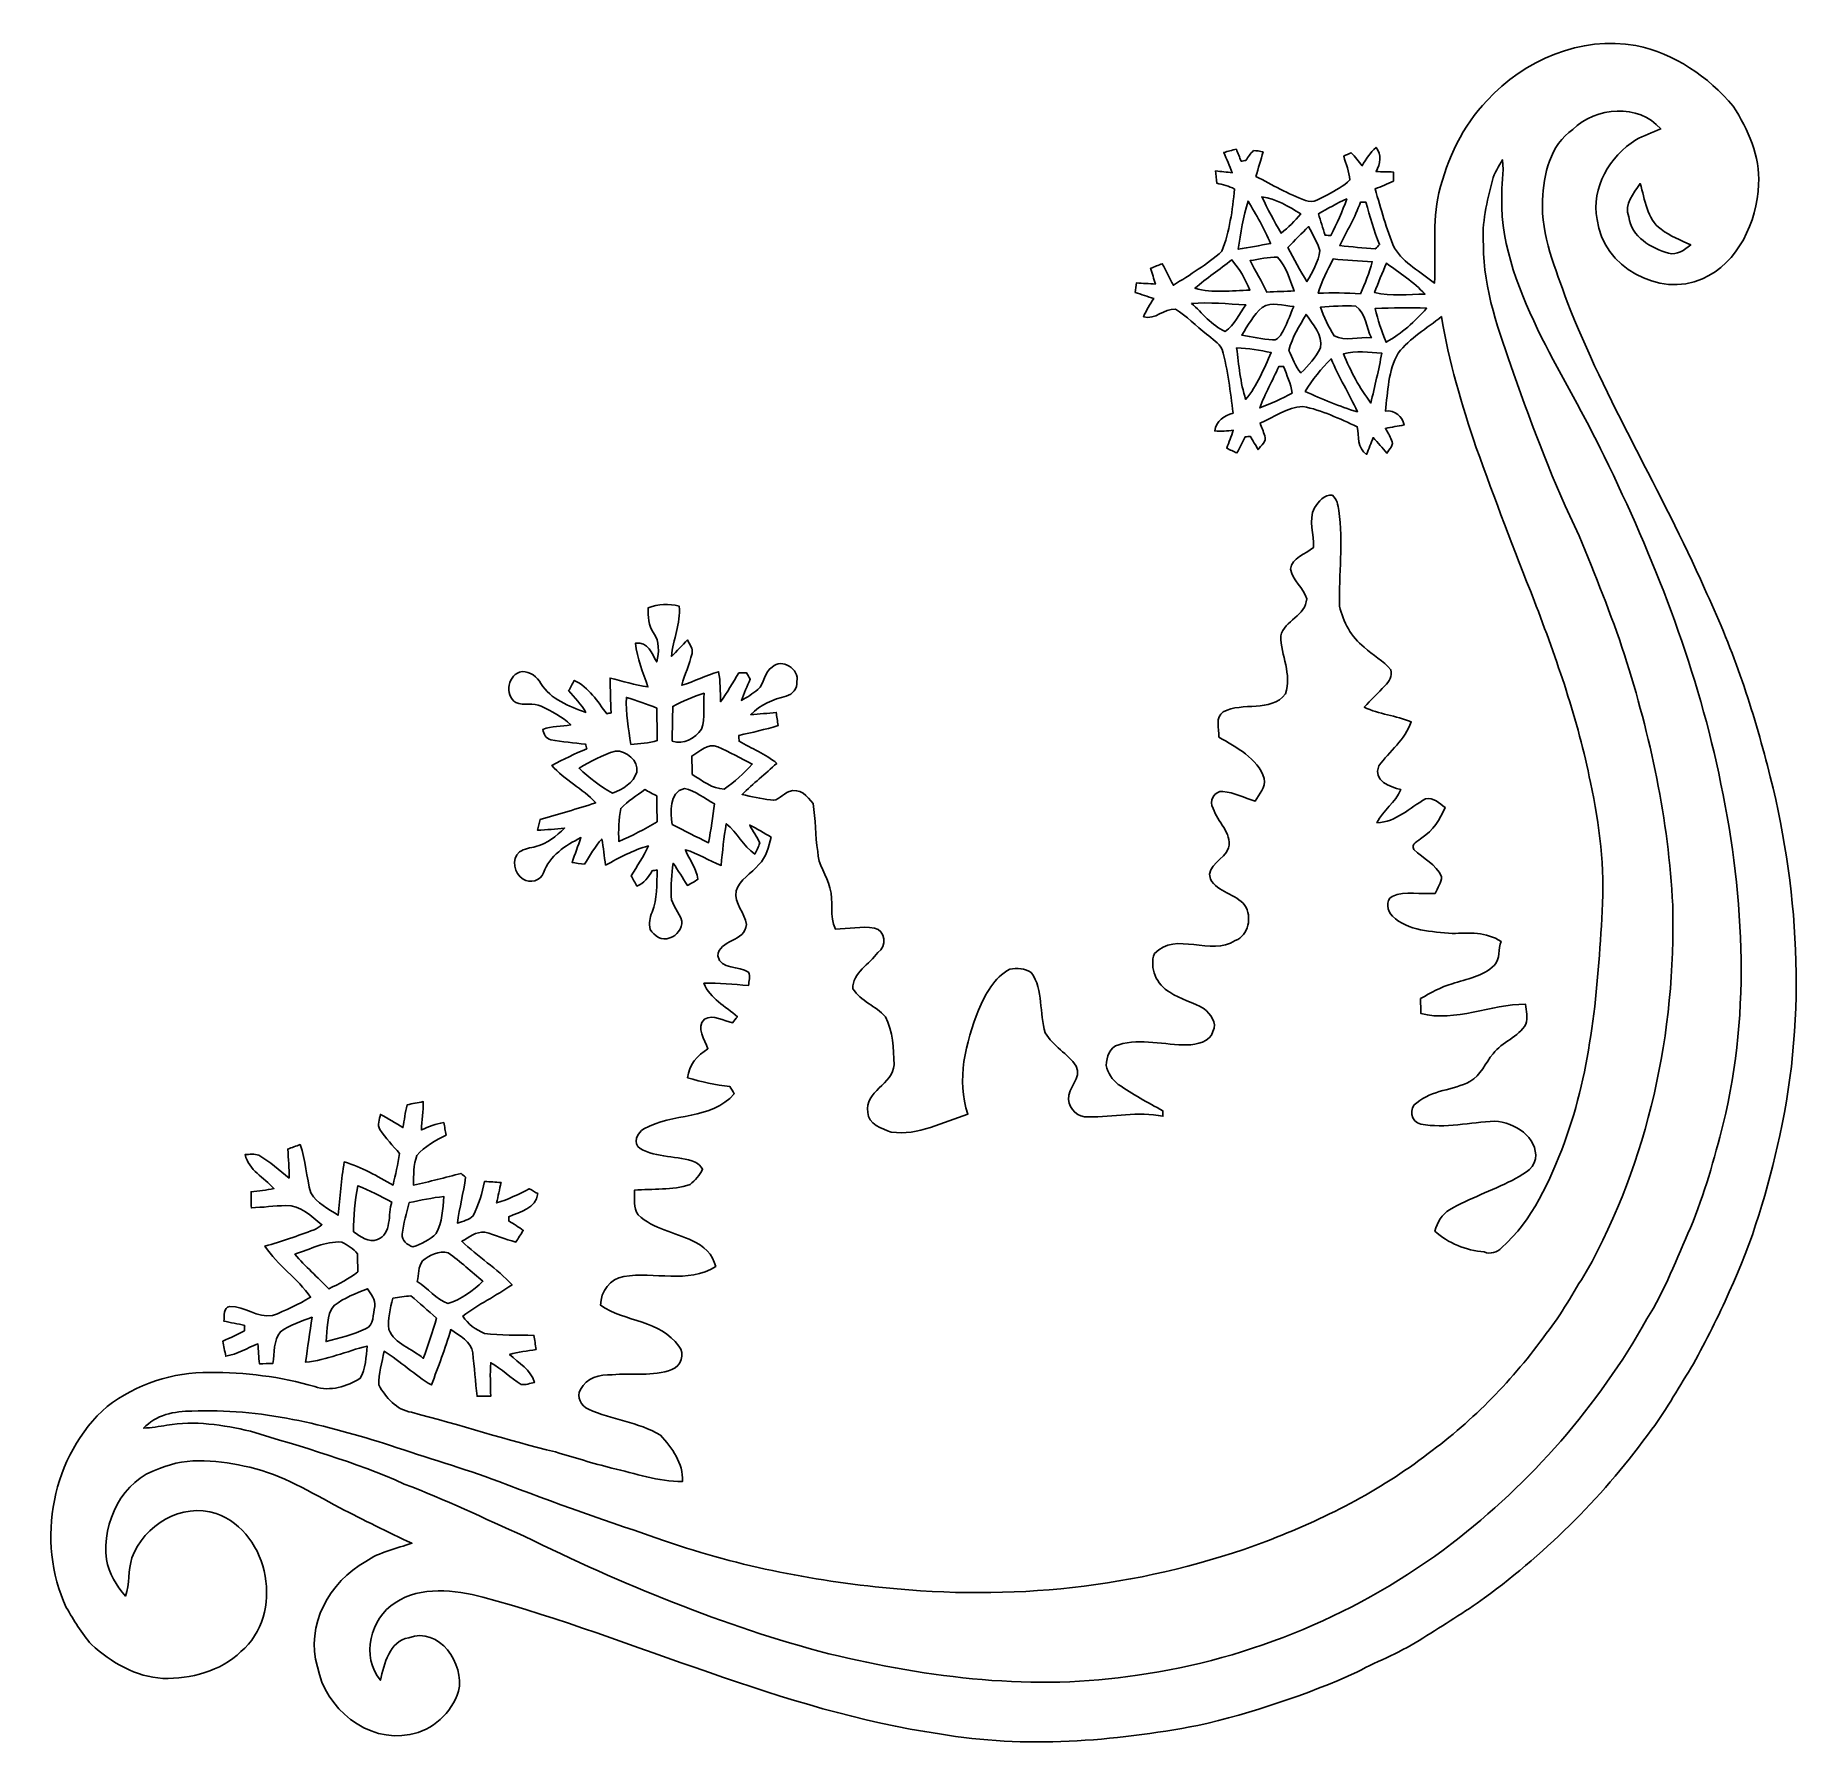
# Model space of a CAD drawing. Header units: centimetres. Extents: x -15.9 to 16.1, y -16 to 15.
import ezdxf

# ---------------------------------------------------------------- set-up
doc = ezdxf.new("R2010")
doc.units = ezdxf.units.CM
doc.header["$MEASUREMENT"] = 0
doc.layers.add('Layer 1', color=7, linetype='Continuous')

msp = doc.modelspace()

# ---------------------------------------------------------------- linework, layer by layer
at = {"layer": 'Layer 1', "color": 252}
for points, knots in [([(10.28241, 13.77632), (10.9534, 14.5034), (11.97398, 14.95249), (12.97023, 14.76939), (12.97023, 14.76939), (13.66379, 14.62687), (14.27656, 14.20989), (14.72706, 13.67226), (14.72706, 13.67226), (14.99799, 13.2528), (15.21531, 12.77056), (15.18497, 12.26009), (15.18497, 12.26009), (15.15286, 11.58099), (14.82055, 10.84756), (14.17073, 10.55476), (14.17073, 10.55476), (13.39039, 10.20798), (12.37051, 10.77595), (12.26855, 11.62826), (12.26855, 11.62826), (12.1599, 12.19941), (12.49362, 12.77161), (12.96952, 13.06724), (12.96952, 13.06724), (13.11099, 13.14873), (13.26903, 13.19424), (13.41649, 13.26374), (13.41649, 13.26374), (13.01856, 13.73364), (12.24739, 13.65814), (11.82793, 13.25457), (11.82793, 13.25457), (11.4233, 12.96705), (11.29947, 12.44565), (11.28254, 11.97575), (11.28254, 11.97575), (11.25502, 11.3351), (11.52066, 10.73326), (11.72704, 10.1413), (11.72704, 10.1413), (12.42413, 8.35554), (13.43413, 6.71724), (14.20636, 4.96605), (14.20636, 4.96605), (14.69425, 3.94194), (15.06149, 2.8635), (15.34442, 1.76601), (15.34442, 1.76601), (15.91557, -0.40605), (16.05139, -2.71427), (15.56949, -4.91631), (15.56949, -4.91631), (15.35218, -5.88292), (15.07666, -6.84283), (14.65404, -7.74136), (14.65404, -7.74136), (14.46001, -8.1848), (14.23811, -8.61483), (14.01198, -9.0424), (14.01198, -9.0424), (13.75375, -9.43151), (13.54173, -9.85061), (13.25633, -10.22174), (13.25633, -10.22174), (12.4206, -11.39049), (11.39049, -12.41496), (10.23585, -13.26762), (10.23585, -13.26762), (9.87496, -13.52444), (9.49678, -13.75586), (9.12319, -13.99293), (9.12319, -13.99293), (8.75065, -14.23741), (8.33155, -14.3951), (7.93962, -14.60359), (7.93962, -14.60359), (7.0164, -15.0241), (6.04767, -15.34266), (5.05919, -15.57126), (5.05919, -15.57126), (3.52742, -15.86159), (1.93957, -15.98895), (0.39441, -15.72366), (0.39441, -15.72366), (-2.46451, -15.30773), (-5.08318, -14.00951), (-7.85142, -13.25316), (-7.85142, -13.25316), (-8.36542, -13.12792), (-8.96902, -13.04502), (-9.43504, -13.35476), (-9.43504, -13.35476), (-9.88589, -13.63733), (-10.05523, -14.3323), (-9.70351, -14.75422), (-9.70351, -14.75422), (-9.63189, -14.4586), (-9.5444, -14.05714), (-9.19127, -13.98588), (-9.19127, -13.98588), (-8.63918, -13.77844), (-8.17739, -14.45789), (-8.29098, -14.95425), (-8.29098, -14.95425), (-8.41657, -15.34407), (-8.76159, -15.66474), (-9.16975, -15.73495), (-9.16975, -15.73495), (-9.94163, -15.88805), (-10.6994, -15.25976), (-10.83839, -14.51469), (-10.83839, -14.51469), (-11.06276, -13.76574), (-10.62249, -12.96952), (-9.96597, -12.61004), (-9.96597, -12.61004), (-9.71726, -12.43401), (-9.4174, -12.37686), (-9.13483, -12.2809), (-9.13483, -12.2809), (-9.57404, -12.07664), (-10.0076, -11.86074), (-10.43834, -11.63884), (-10.43834, -11.63884), (-10.96292, -11.36121), (-11.47868, -11.043), (-12.06324, -10.90718), (-12.06324, -10.90718), (-12.59628, -10.79006), (-13.17484, -10.70681), (-13.69236, -10.93223), (-13.69236, -10.93223), (-14.36899, -11.1379), (-14.73235, -11.90343), (-14.65157, -12.57229), (-14.65157, -12.57229), (-14.60112, -12.82136), (-14.47518, -13.04784), (-14.30655, -13.23587), (-14.30655, -13.23587), (-14.23035, -13.01291), (-14.26069, -12.7695), (-14.19049, -12.54513), (-14.19049, -12.54513), (-13.97847, -11.95458), (-13.28561, -11.53689), (-12.66684, -11.74362), (-12.66684, -11.74362), (-11.69423, -12.09146), (-11.436, -13.57454), (-12.22128, -14.23846), (-12.22128, -14.23846), (-12.59311, -14.59936), (-13.1258, -14.72741), (-13.62992, -14.72177), (-13.62992, -14.72177), (-14.11852, -14.69496), (-14.56619, -14.43108), (-14.92074, -14.10935), (-14.92074, -14.10935), (-15.10453, -13.91109), (-15.23577, -13.66943), (-15.37653, -13.44083), (-15.37653, -13.44083), (-15.93321, -12.24456), (-15.63511, -10.6867), (-14.63957, -9.80899), (-14.63957, -9.80899), (-14.11217, -9.41035), (-13.45177, -9.1821), (-12.78855, -9.19727), (-12.78855, -9.19727), (-12.1479, -9.19162), (-11.50549, -9.26924), (-10.8899, -9.45127), (-10.8899, -9.45127), (-10.61332, -9.54581), (-10.30358, -9.44986), (-10.06581, -9.30099), (-10.06581, -9.30099), (-9.97021, -9.12707), (-9.95998, -8.91469), (-9.94304, -8.71926), (-9.94304, -8.71926), (-10.31416, -8.81451), (-10.67047, -8.97043), (-11.05394, -9.01136), (-11.05394, -9.01136), (-11.02043, -8.74007), (-10.9728, -8.47055), (-10.93717, -8.19997), (-10.93717, -8.19997), (-11.13367, -8.26911), (-11.33793, -8.33684), (-11.50796, -8.45961), (-11.50796, -8.45961), (-11.63602, -8.61942), (-11.61733, -8.84061), (-11.64308, -9.03358), (-11.64308, -9.03358), (-11.72528, -9.03464), (-11.80747, -9.0364), (-11.88932, -9.03852), (-11.88932, -9.03852), (-11.89814, -8.91716), (-11.90625, -8.79934), (-11.91507, -8.67904), (-11.91507, -8.67904), (-12.10874, -8.75347), (-12.28937, -8.86707), (-12.49609, -8.90235), (-12.49609, -8.90235), (-12.51373, -8.81133), (-12.53137, -8.72067), (-12.54725, -8.63), (-12.54725, -8.63), (-12.41672, -8.56968), (-12.28619, -8.509), (-12.15813, -8.44338), (-12.15813, -8.44338), (-12.15708, -8.41904), (-12.15496, -8.37036), (-12.1539, -8.34602), (-12.1539, -8.34602), (-12.28019, -8.31991), (-12.40684, -8.29486), (-12.53314, -8.26805), (-12.53314, -8.26805), (-12.51303, -8.17704), (-12.54795, -8.0204), (-12.42236, -8.00488), (-12.42236, -8.00488), (-12.15108, -7.99536), (-11.92565, -8.21761), (-11.65225, -8.16928), (-11.65225, -8.16928), (-11.41377, -8.07896), (-11.18411, -7.96572), (-10.96398, -7.83696), (-10.96398, -7.83696), (-11.19787, -7.49265), (-11.56159, -7.2644), (-11.78772, -6.9148), (-11.78772, -6.9148), (-11.4875, -6.8326), (-11.1947, -6.72606), (-10.90224, -6.62023), (-10.90224, -6.62023), (-10.84827, -6.60047), (-10.80206, -6.56519), (-10.76008, -6.5278), (-10.76008, -6.5278), (-10.94423, -6.37011), (-11.15166, -6.17643), (-11.4113, -6.17996), (-11.4113, -6.17996), (-11.61909, -6.18913), (-11.82617, -6.21347), (-12.03396, -6.22265), (-12.03396, -6.22265), (-12.03572, -6.12422), (-12.03678, -6.03003), (-12.03784, -5.93337), (-12.03784, -5.93337), (-11.90025, -5.91714), (-11.76161, -5.90444), (-11.6265, -5.8734), (-11.6265, -5.8734), (-11.80783, -5.67514), (-12.07911, -5.54496), (-12.14614, -5.26062), (-12.14614, -5.26062), (-12.06465, -5.26062), (-11.97716, -5.23981), (-11.89919, -5.27226), (-11.89919, -5.27226), (-11.69882, -5.38586), (-11.53019, -5.5439), (-11.35098, -5.68643), (-11.35098, -5.68643), (-11.35168, -5.51145), (-11.36403, -5.33717), (-11.37567, -5.1629), (-11.37567, -5.1629), (-11.30159, -5.13433), (-11.22751, -5.10646), (-11.15272, -5.08), (-11.15272, -5.08), (-11.04618, -5.36081), (-11.043, -5.66808), (-10.95869, -5.95454), (-10.95869, -5.95454), (-10.85144, -6.14257), (-10.63978, -6.23605), (-10.46868, -6.35706), (-10.46868, -6.35706), (-10.42176, -6.03709), (-10.41647, -5.71218), (-10.35473, -5.39432), (-10.35473, -5.39432), (-10.039, -5.48252), (-9.75924, -5.6575), (-9.47385, -5.81307), (-9.47385, -5.81307), (-9.43222, -5.62292), (-9.38918, -5.43419), (-9.35778, -5.24228), (-9.35778, -5.24228), (-9.47702, -5.09905), (-9.60967, -4.9657), (-9.71197, -4.80942), (-9.71197, -4.80942), (-9.76806, -4.72546), (-9.71691, -4.62386), (-9.7028, -4.53566), (-9.7028, -4.53566), (-9.56451, -4.60939), (-9.43081, -4.69336), (-9.2964, -4.77449), (-9.2964, -4.77449), (-9.26888, -4.63726), (-9.25865, -4.49721), (-9.22055, -4.36351), (-9.22055, -4.36351), (-9.1253, -4.33529), (-9.02653, -4.32364), (-8.92916, -4.30459), (-8.92916, -4.30459), (-8.92704, -4.47604), (-8.95632, -4.64538), (-8.96373, -4.81647), (-8.96373, -4.81647), (-8.83391, -4.75791), (-8.70197, -4.70041), (-8.55945, -4.68277), (-8.55945, -4.68277), (-8.54463, -4.75756), (-8.52981, -4.83235), (-8.51535, -4.90749), (-8.51535, -4.90749), (-8.70303, -5.0098), (-8.90976, -5.10646), (-9.04487, -5.27614), (-9.04487, -5.27614), (-9.10908, -5.44583), (-9.10096, -5.63316), (-9.10696, -5.81237), (-9.10696, -5.81237), (-8.81839, -5.74816), (-8.53158, -5.67655), (-8.24583, -5.60105), (-8.24583, -5.60105), (-8.21866, -5.62398), (-8.19185, -5.64727), (-8.16434, -5.6709), (-8.16434, -5.6709), (-8.20561, -5.94819), (-8.27264, -6.22088), (-8.31286, -6.49852), (-8.31286, -6.49852), (-8.21584, -6.46289), (-8.10154, -6.44384), (-8.02922, -6.36446), (-8.02922, -6.36446), (-7.92409, -6.1722), (-7.86941, -5.95701), (-7.82108, -5.74534), (-7.82108, -5.74534), (-7.72231, -5.75169), (-7.62388, -5.75804), (-7.5251, -5.7658), (-7.5251, -5.7658), (-7.5498, -5.88927), (-7.57873, -6.01169), (-7.60413, -6.13516), (-7.60413, -6.13516), (-7.3981, -6.07272), (-7.20513, -5.97641), (-7.01393, -5.87869), (-7.01393, -5.87869), (-6.96348, -5.90726), (-6.91303, -5.93549), (-6.86188, -5.96441), (-6.86188, -5.96441), (-6.89293, -6.23923), (-7.18044, -6.28862), (-7.3847, -6.38387), (-7.3847, -6.38387), (-7.3847, -6.40256), (-7.38505, -6.44031), (-7.38505, -6.45901), (-7.38505, -6.45901), (-7.29509, -6.51193), (-7.20725, -6.56908), (-7.12364, -6.63187), (-7.12364, -6.63187), (-7.16844, -6.70137), (-7.21325, -6.77051), (-7.25805, -6.84001), (-7.25805, -6.84001), (-7.4482, -6.79097), (-7.62917, -6.71124), (-7.81861, -6.66186), (-7.81861, -6.66186), (-7.97419, -6.64951), (-8.10648, -6.75252), (-8.23348, -6.82731), (-8.23348, -6.82731), (-7.94491, -7.10459), (-7.59742, -7.31802), (-7.32684, -7.61436), (-7.32684, -7.61436), (-7.614, -7.81509), (-7.93715, -7.96255), (-8.21337, -8.17845), (-8.21337, -8.17845), (-8.12694, -8.32167), (-7.97666, -8.42504), (-7.82391, -8.48924), (-7.82391, -8.48924), (-7.52898, -8.5344), (-7.22842, -8.51853), (-6.93067, -8.52664), (-6.93067, -8.52664), (-6.91762, -8.6106), (-6.90492, -8.69491), (-6.89257, -8.77993), (-6.89257, -8.77993), (-7.05273, -8.80957), (-7.21642, -8.82086), (-7.37164, -8.87236), (-7.37164, -8.87236), (-7.20619, -9.02617), (-6.98465, -9.14082), (-6.92326, -9.37789), (-6.92326, -9.37789), (-7.00229, -9.39094), (-7.08201, -9.42587), (-7.1628, -9.41176), (-7.1628, -9.41176), (-7.35647, -9.29816), (-7.51205, -9.12883), (-7.71031, -9.02123), (-7.71031, -9.02123), (-7.72724, -9.22232), (-7.71349, -9.4234), (-7.71172, -9.62554), (-7.71172, -9.62554), (-7.79357, -9.62731), (-7.87506, -9.62695), (-7.9569, -9.62484), (-7.9569, -9.62484), (-7.98865, -9.36378), (-8.007, -9.10131), (-8.03628, -8.84061), (-8.03628, -8.84061), (-8.05991, -8.63036), (-8.2804, -8.53581), (-8.4328, -8.42186), (-8.4328, -8.42186), (-8.52876, -8.76194), (-8.65858, -9.09073), (-8.7817, -9.42128), (-8.7817, -9.42128), (-9.08403, -9.24242), (-9.33944, -8.99619), (-9.63824, -8.81274), (-9.63824, -8.81274), (-9.66611, -9.01418), (-9.7476, -9.21702), (-9.73208, -9.42164), (-9.73208, -9.42164), (-9.60473, -9.65129), (-9.41564, -9.86719), (-9.14188, -9.91588), (-9.14188, -9.91588), (-8.27017, -10.13848), (-7.41504, -10.42317), (-6.53944, -10.63237), (-6.53944, -10.63237), (-6.20183, -10.73079), (-5.86634, -10.83839), (-5.5245, -10.92165), (-5.5245, -10.92165), (-5.10152, -11.01796), (-4.68771, -11.17459), (-4.24709, -11.16295), (-4.24709, -11.16295), (-4.23404, -10.83416), (-4.43724, -10.55758), (-4.64785, -10.32792), (-4.64785, -10.32792), (-5.04649, -10.08733), (-5.52697, -10.0524), (-5.94536, -9.85908), (-5.94536, -9.85908), (-6.07236, -9.80581), (-6.17573, -9.63366), (-6.08753, -9.5063), (-6.08753, -9.5063), (-5.99264, -9.2904), (-5.73334, -9.2329), (-5.52097, -9.23643), (-5.52097, -9.23643), (-5.16149, -9.20397), (-4.78402, -9.27417), (-4.4383, -9.14224), (-4.4383, -9.14224), (-4.27496, -9.08509), (-4.19629, -8.85931), (-4.31165, -8.72173), (-4.31165, -8.72173), (-4.64538, -8.25359), (-5.28391, -8.28675), (-5.72805, -7.98054), (-5.72805, -7.98054), (-5.72594, -7.73077), (-5.55484, -7.50394), (-5.30648, -7.46231), (-5.30648, -7.46231), (-4.75756, -7.37094), (-4.15043, -7.59989), (-3.64808, -7.28098), (-3.64808, -7.28098), (-3.70099, -7.06402), (-3.86609, -6.90245), (-4.06753, -6.81955), (-4.06753, -6.81955), (-4.39385, -6.66397), (-4.77203, -6.60259), (-5.04684, -6.35141), (-5.04684, -6.35141), (-5.14033, -6.22335), (-5.10822, -6.05437), (-5.11598, -5.90515), (-5.11598, -5.90515), (-4.7819, -5.87199), (-4.43406, -5.9115), (-4.11163, -5.79896), (-4.11163, -5.79896), (-4.01602, -5.73158), (-3.93665, -5.63104), (-3.8862, -5.52415), (-3.8862, -5.52415), (-3.92077, -5.47299), (-3.96205, -5.42466), (-4.01638, -5.39538), (-4.01638, -5.39538), (-4.33776, -5.27509), (-4.71029, -5.32412), (-5.01368, -5.15232), (-5.01368, -5.15232), (-5.15655, -5.0606), (-5.06271, -4.86128), (-4.94418, -4.7939), (-4.94418, -4.7939), (-4.42877, -4.50638), (-3.72816, -4.63938), (-3.31435, -4.16243), (-3.31435, -4.16243), (-3.34081, -4.11833), (-3.36656, -4.07494), (-3.39266, -4.03119), (-3.39266, -4.03119), (-3.6509, -4.00156), (-3.90737, -3.95146), (-4.15537, -3.87209), (-4.15537, -3.87209), (-4.13244, -3.64031), (-3.97757, -3.46675), (-3.78883, -3.35068), (-3.78883, -3.35068), (-3.84881, -3.18488), (-4.00826, -2.97321), (-3.85198, -2.81411), (-3.85198, -2.81411), (-3.68829, -2.7245), (-3.50696, -2.84621), (-3.34222, -2.87831), (-3.34222, -2.87831), (-3.31399, -2.84198), (-3.28577, -2.80599), (-3.25755, -2.77001), (-3.25755, -2.77001), (-3.46922, -2.58163), (-3.75073, -2.44369), (-3.86115, -2.16676), (-3.86115, -2.16676), (-3.59269, -2.16006), (-3.32458, -2.18299), (-3.05753, -2.20909), (-3.05753, -2.20909), (-3.04624, -2.12937), (-3.02119, -2.04435), (-3.05717, -1.96744), (-3.05717, -1.96744), (-3.22898, -1.85385), (-3.55565, -1.92476), (-3.6128, -1.67252), (-3.6128, -1.67252), (-3.5881, -1.37513), (-3.10938, -1.4157), (-3.09386, -1.10737), (-3.09386, -1.10737), (-3.11397, -0.89253), (-3.32317, -0.72849), (-3.27625, -0.49918), (-3.27625, -0.49918), (-3.21804, -0.28716), (-3.0032, -0.18203), (-2.86773, -0.02434), (-2.86773, -0.02434), (-2.73121, 0.10795), (-2.69663, 0.29845), (-2.64689, 0.47343), (-2.64689, 0.47343), (-2.7753, 0.54751), (-2.90266, 0.6223), (-3.03389, 0.69074), (-3.03389, 0.69074), (-2.98203, 0.57891), (-2.90124, 0.48225), (-2.85362, 0.36865), (-2.85362, 0.36865), (-2.8702, 0.29563), (-2.91112, 0.23142), (-2.94358, 0.1651), (-2.94358, 0.1651), (-3.1496, 0.31538), (-3.26214, 0.55386), (-3.45687, 0.71579), (-3.45687, 0.71579), (-3.50097, 0.46637), (-3.52813, 0.21449), (-3.54894, -0.03775), (-3.54894, -0.03775), (-3.77155, 0.04092), (-3.96628, 0.18309), (-4.19488, 0.24589), (-4.19488, 0.24589), (-4.12891, 0.06491), (-3.98956, -0.09137), (-3.97016, -0.28681), (-3.97016, -0.28681), (-4.02766, -0.33302), (-4.09434, -0.36513), (-4.15925, -0.39864), (-4.15925, -0.39864), (-4.24356, -0.26423), (-4.3247, -0.12841), (-4.41713, 0.00035), (-4.41713, 0.00035), (-4.44535, -0.1965), (-4.46299, -0.39617), (-4.45135, -0.59514), (-4.45135, -0.59514), (-4.44782, -0.76553), (-4.29895, -0.88371), (-4.25944, -1.04316), (-4.25944, -1.04316), (-4.25238, -1.17651), (-4.34799, -1.30881), (-4.4771, -1.34479), (-4.4771, -1.34479), (-4.62562, -1.41429), (-4.75439, -1.30563), (-4.82953, -1.19415), (-4.82953, -1.19415), (-4.86022, -1.08691), (-4.83623, -0.98143), (-4.79743, -0.883), (-4.79743, -0.883), (-4.70112, -0.6417), (-4.71629, -0.37571), (-4.70359, -0.12065), (-4.70359, -0.12065), (-4.72687, -0.12418), (-4.77379, -0.13088), (-4.79707, -0.13441), (-4.79707, -0.13441), (-4.86234, -0.24906), (-4.93924, -0.36336), (-5.07118, -0.41099), (-5.07118, -0.41099), (-5.10681, -0.34819), (-5.14209, -0.2861), (-5.17701, -0.22366), (-5.17701, -0.22366), (-5.06624, -0.04904), (-4.94983, 0.12383), (-4.86445, 0.31291), (-4.86445, 0.31291), (-5.13891, 0.24095), (-5.38692, 0.09843), (-5.63633, -0.0321), (-5.63633, -0.0321), (-5.66244, 0.12453), (-5.67584, 0.28222), (-5.70512, 0.4378), (-5.70512, 0.4378), (-5.82895, 0.29986), (-5.91961, 0.13723), (-6.01909, -0.01834), (-6.01909, -0.01834), (-6.07448, -0.00988), (-6.18525, 0.00706), (-6.24064, 0.01552), (-6.24064, 0.01552), (-6.19266, 0.16651), (-6.13163, 0.31256), (-6.0833, 0.4632), (-6.0833, 0.4632), (-6.36376, 0.32526), (-6.64386, 0.13476), (-6.75852, -0.17039), (-6.75852, -0.17039), (-6.80614, -0.31609), (-7.0044, -0.37112), (-7.12576, -0.28469), (-7.12576, -0.28469), (-7.28909, -0.19191), (-7.34342, 0.07867), (-7.18926, 0.20426), (-7.18926, 0.20426), (-7.10847, 0.27411), (-6.99029, 0.27164), (-6.89539, 0.3048), (-6.89539, 0.3048), (-6.68973, 0.34996), (-6.52392, 0.49177), (-6.37787, 0.63606), (-6.37787, 0.63606), (-6.53979, 0.62054), (-6.70172, 0.6036), (-6.86435, 0.59796), (-6.86435, 0.59796), (-6.84953, 0.66181), (-6.83472, 0.72566), (-6.81955, 0.78916), (-6.81955, 0.78916), (-6.48653, 0.89535), (-6.14609, 0.97896), (-5.81554, 1.09432), (-5.81554, 1.09432), (-6.05226, 1.35079), (-6.37752, 1.5046), (-6.60718, 1.76812), (-6.60718, 1.76812), (-6.40292, 1.88031), (-6.19054, 1.97626), (-5.97711, 2.06939), (-5.97711, 2.06939), (-5.98205, 2.08986), (-5.99264, 2.13007), (-5.99793, 2.15053), (-5.99793, 2.15053), (-6.20713, 2.17946), (-6.42091, 2.18758), (-6.62728, 2.23167), (-6.62728, 2.23167), (-6.71336, 2.25178), (-6.75922, 2.33539), (-6.76839, 2.41688), (-6.76839, 2.41688), (-6.6107, 2.4832), (-6.43361, 2.47156), (-6.2671, 2.49943), (-6.2671, 2.49943), (-6.41773, 2.64936), (-6.61317, 2.74003), (-6.79909, 2.83633), (-6.79909, 2.83633), (-6.94126, 2.91147), (-7.11588, 2.83528), (-7.2577, 2.90336), (-7.2577, 2.90336), (-7.47607, 3.03212), (-7.39528, 3.429), (-7.14446, 3.46251), (-7.14446, 3.46251), (-6.99594, 3.46922), (-6.87529, 3.36903), (-6.80403, 3.24697), (-6.80403, 3.24697), (-6.62764, 2.95839), (-6.29532, 2.83669), (-5.9944, 2.7245), (-5.9944, 2.7245), (-6.07589, 2.87196), (-6.19443, 2.99191), (-6.30379, 3.1182), (-6.30379, 3.1182), (-6.26992, 3.17959), (-6.23641, 3.24097), (-6.20219, 3.302), (-6.20219, 3.302), (-5.93831, 3.18241), (-5.78485, 2.92206), (-5.61587, 2.70122), (-5.61587, 2.70122), (-5.59647, 2.7051), (-5.55801, 2.71321), (-5.53896, 2.71709), (-5.53896, 2.71709), (-5.54602, 2.92664), (-5.55202, 3.13619), (-5.5559, 3.34539), (-5.5559, 3.34539), (-5.32765, 3.29389), (-5.10611, 3.21416), (-4.87292, 3.18452), (-4.87292, 3.18452), (-4.95794, 3.44487), (-5.0673, 3.69923), (-5.09729, 3.97439), (-5.09729, 3.97439), (-4.86093, 4.01073), (-4.8073, 3.78495), (-4.7117, 3.63679), (-4.7117, 3.63679), (-4.6736, 3.81388), (-4.65843, 4.00685), (-4.7692, 4.16101), (-4.7692, 4.16101), (-4.86869, 4.2926), (-4.87151, 4.45735), (-4.86586, 4.61574), (-4.86586, 4.61574), (-4.68524, 4.68066), (-4.49509, 4.69688), (-4.30989, 4.64432), (-4.30989, 4.64432), (-4.27214, 4.32964), (-4.42419, 4.04354), (-4.44535, 3.73556), (-4.44535, 3.73556), (-4.34622, 3.83152), (-4.25697, 3.93665), (-4.15996, 4.03472), (-4.15996, 4.03472), (-4.12433, 3.95781), (-4.05059, 3.8802), (-4.07599, 3.78919), (-4.07599, 3.78919), (-4.12679, 3.59445), (-4.20476, 3.40819), (-4.2612, 3.21522), (-4.2612, 3.21522), (-4.03331, 3.28189), (-3.8227, 3.39549), (-3.59481, 3.46075), (-3.59481, 3.46075), (-3.55918, 3.28224), (-3.57046, 3.09951), (-3.55882, 2.91853), (-3.55882, 2.91853), (-3.43782, 3.08539), (-3.3401, 3.26708), (-3.22898, 3.43994), (-3.22898, 3.43994), (-3.18276, 3.43923), (-3.13655, 3.43853), (-3.08998, 3.43747), (-3.08998, 3.43747), (-3.06846, 3.40078), (-3.04659, 3.36374), (-3.02472, 3.32634), (-3.02472, 3.32634), (-3.08046, 3.19934), (-3.13796, 3.07305), (-3.18276, 2.94146), (-3.18276, 2.94146), (-3.08046, 2.99967), (-2.98027, 3.06317), (-2.88819, 3.13655), (-2.88819, 3.13655), (-2.7626, 3.24732), (-2.78059, 3.45793), (-2.62784, 3.54542), (-2.62784, 3.54542), (-2.45463, 3.71546), (-2.13184, 3.50344), (-2.18123, 3.28295), (-2.18123, 3.28295), (-2.16606, 3.15524), (-2.2606, 3.05259), (-2.37314, 3.02119), (-2.37314, 3.02119), (-2.60773, 2.96086), (-2.8448, 2.86526), (-3.01449, 2.6864), (-3.01449, 2.6864), (-2.86173, 2.69452), (-2.70863, 2.70863), (-2.55623, 2.72627), (-2.55623, 2.72627), (-2.54459, 2.64724), (-2.53294, 2.56752), (-2.52166, 2.48779), (-2.52166, 2.48779), (-2.75378, 2.41618), (-2.99156, 2.36432), (-3.22827, 2.30999), (-3.22827, 2.30999), (-3.22792, 2.28353), (-3.22756, 2.23061), (-3.22721, 2.20416), (-3.22721, 2.20416), (-2.99861, 2.07327), (-2.7492, 1.97414), (-2.54459, 1.80481), (-2.54459, 1.80481), (-2.75343, 1.61749), (-2.96933, 1.43792), (-3.17324, 1.24495), (-3.17324, 1.24495), (-3.0039, 1.20121), (-2.83139, 1.16981), (-2.65783, 1.14406), (-2.65783, 1.14406), (-2.5206, 1.11196), (-2.43875, 1.25801), (-2.31951, 1.29469), (-2.31951, 1.29469), (-2.13854, 1.37089), (-1.98049, 1.21003), (-1.89054, 1.07738), (-1.89054, 1.07738), (-1.84326, 0.79269), (-1.85244, 0.50059), (-1.8034, 0.21519), (-1.8034, 0.21519), (-1.80834, -0.02822), (-1.63548, -0.2159), (-1.58574, -0.44485), (-1.58574, -0.44485), (-1.51553, -0.68827), (-1.59844, -0.95215), (-1.4859, -1.1871), (-1.4859, -1.1871), (-1.25307, -1.19168), (-1.01283, -1.12642), (-0.78105, -1.16946), (-0.78105, -1.16946), (-0.57961, -1.20932), (-0.55633, -1.50354), (-0.71861, -1.60973), (-0.71861, -1.60973), (-0.86924, -1.81857), (-1.17793, -1.97838), (-1.17228, -2.26483), (-1.17228, -2.26483), (-1.02941, -2.48849), (-0.75706, -2.57845), (-0.58173, -2.77036), (-0.58173, -2.77036), (-0.44979, -3.03495), (-0.43109, -3.34504), (-0.42757, -3.63714), (-0.42757, -3.63714), (-0.44203, -3.99486), (-0.96591, -4.1148), (-0.90382, -4.49897), (-0.90382, -4.49897), (-0.89288, -4.71064), (-0.64453, -4.79884), (-0.47696, -4.85316), (-0.47696, -4.85316), (0.01094, -4.92725), (0.45508, -4.67042), (0.90664, -4.53143), (0.90664, -4.53143), (0.69074, -3.91125), (0.86819, -3.24097), (1.09714, -2.65113), (1.09714, -2.65113), (1.22449, -2.36679), (1.37478, -2.06234), (1.66441, -1.91241), (1.66441, -1.91241), (1.78894, -1.89159), (1.94134, -1.89548), (2.04999, -1.97238), (2.04999, -1.97238), (2.27965, -2.28953), (2.18616, -2.70757), (2.30364, -3.06211), (2.30364, -3.06211), (2.43911, -3.30623), (2.7118, -3.43323), (2.86385, -3.66324), (2.86385, -3.66324), (2.97251, -3.87809), (2.70545, -4.04918), (2.72168, -4.26473), (2.72168, -4.26473), (2.73579, -4.43971), (2.89454, -4.60199), (3.08116, -4.578), (3.08116, -4.578), (3.53095, -4.59387), (3.97933, -4.47111), (4.42842, -4.56953), (4.42842, -4.56953), (4.42736, -4.54413), (4.42524, -4.49298), (4.42383, -4.46758), (4.42383, -4.46758), (4.14867, -4.32435), (3.88197, -4.16454), (3.62232, -3.99521), (3.62232, -3.99521), (3.51296, -3.91125), (3.43464, -3.78319), (3.4036, -3.65054), (3.4036, -3.65054), (3.41277, -3.49744), (3.46393, -3.31787), (3.62938, -3.2766), (3.62938, -3.2766), (4.03437, -3.15736), (4.45629, -3.28366), (4.86763, -3.28013), (4.86763, -3.28013), (5.03555, -3.27378), (5.28002, -3.22686), (5.33188, -3.03742), (5.33188, -3.03742), (5.41161, -2.86914), (5.28461, -2.72909), (5.17384, -2.62643), (5.17384, -2.62643), (4.97346, -2.51354), (4.74486, -2.45886), (4.5533, -2.32833), (4.5533, -2.32833), (4.31271, -2.19922), (4.17654, -1.8856), (4.27461, -1.62948), (4.27461, -1.62948), (4.67325, -1.21497), (5.28884, -1.69157), (5.73511, -1.39665), (5.73511, -1.39665), (5.975, -1.29752), (6.04132, -0.96802), (5.90762, -0.75953), (5.90762, -0.75953), (5.74463, -0.54822), (5.41655, -0.52564), (5.28426, -0.28646), (5.28426, -0.28646), (5.2003, -0.02011), (5.54708, 0.05856), (5.61446, 0.27834), (5.61446, 0.27834), (5.67549, 0.56056), (5.40844, 0.74224), (5.33788, 0.99095), (5.33788, 0.99095), (5.24863, 1.11866), (5.36187, 1.3148), (5.51145, 1.29893), (5.51145, 1.29893), (5.71535, 1.2767), (5.90056, 1.17969), (6.09565, 1.1236), (6.09565, 1.1236), (6.16867, 1.24883), (6.2865, 1.36913), (6.25757, 1.52929), (6.25757, 1.52929), (6.13445, 1.90641), (5.7531, 2.0895), (5.44019, 2.28071), (5.44019, 2.28071), (5.44336, 2.43381), (5.36646, 2.63737), (5.51815, 2.73826), (5.51815, 2.73826), (5.87093, 2.91959), (6.36623, 2.71745), (6.64386, 3.06035), (6.64386, 3.06035), (6.75957, 3.41701), (6.56131, 3.7532), (6.55461, 4.10598), (6.55461, 4.10598), (6.62446, 4.38961), (7.01075, 4.47216), (7.02381, 4.77943), (7.02381, 4.77943), (6.96666, 4.97593), (6.77227, 5.10611), (6.73206, 5.31036), (6.73206, 5.31036), (6.75781, 5.51956), (7.00299, 5.58236), (7.14446, 5.70301), (7.14446, 5.70301), (7.16068, 5.93866), (7.05203, 6.19831), (7.16386, 6.4202), (7.16386, 6.4202), (7.23971, 6.52709), (7.33884, 6.66821), (7.48841, 6.6488), (7.48841, 6.6488), (7.57026, 6.58072), (7.58931, 6.46924), (7.60518, 6.36976), (7.60518, 6.36976), (7.69232, 5.7979), (7.59742, 5.21864), (7.61824, 4.64432), (7.61824, 4.64432), (7.68032, 4.35892), (7.83026, 4.08446), (8.06274, 3.90243), (8.06274, 3.90243), (8.21937, 3.76343), (8.4074, 3.65548), (8.54392, 3.49462), (8.54392, 3.49462), (8.57956, 3.37785), (8.50794, 3.28401), (8.43562, 3.20746), (8.43562, 3.20746), (8.3125, 3.07728), (8.18197, 2.95381), (8.06238, 2.82046), (8.06238, 2.82046), (8.32979, 2.6857), (8.63917, 2.67582), (8.91187, 2.5527), (8.91187, 2.5527), (8.80075, 2.23344), (8.52029, 2.02424), (8.32838, 1.75824), (8.32838, 1.75824), (8.21267, 1.48766), (8.53334, 1.38112), (8.72384, 1.33315), (8.72384, 1.33315), (8.62683, 1.09996), (8.40281, 0.95673), (8.29134, 0.73307), (8.29134, 0.73307), (8.64023, 0.74013), (8.88506, 1.00824), (9.17046, 1.16381), (9.17046, 1.16381), (9.31616, 1.19627), (9.41776, 1.08373), (9.52359, 1.00965), (9.52359, 1.00965), (9.43434, 0.79058), (9.30698, 0.58808), (9.10131, 0.46179), (9.10131, 0.46179), (9.04522, 0.40146), (8.89459, 0.35384), (8.95879, 0.248), (8.95879, 0.248), (9.13095, 0.09313), (9.35249, -0.02152), (9.45832, -0.23954), (9.45832, -0.23954), (9.46397, -0.34996), (9.38636, -0.44591), (9.34261, -0.54398), (9.34261, -0.54398), (9.0872, -0.56586), (8.81062, -0.49177), (8.56827, -0.5969), (8.56827, -0.5969), (8.44197, -0.67804), (8.47866, -0.86113), (8.57144, -0.95391), (8.57144, -0.95391), (8.85825, -1.22661), (9.28299, -1.23049), (9.65376, -1.26894), (9.65376, -1.26894), (9.95468, -1.25236), (10.2676, -1.23896), (10.53465, -1.41111), (10.53465, -1.41111), (10.47503, -1.54199), (10.52548, -1.73037), (10.41294, -1.83903), (10.41294, -1.83903), (10.21397, -2.04717), (9.90917, -2.08598), (9.65094, -2.17629), (9.65094, -2.17629), (9.44809, -2.23449), (9.26289, -2.33892), (9.08121, -2.44369), (9.08121, -2.44369), (9.08191, -2.51072), (9.08332, -2.64513), (9.08403, -2.71251), (9.08403, -2.71251), (9.72467, -2.8769), (10.33745, -2.53824), (10.97739, -2.54635), (10.97739, -2.54635), (10.98515, -2.66453), (11.01866, -2.788), (10.98409, -2.90442), (10.98409, -2.90442), (10.84192, -3.14078), (10.55582, -3.22509), (10.39001, -3.43923), (10.39001, -3.43923), (10.25207, -3.60609), (10.166, -3.82623), (9.97267, -3.93947), (9.97267, -3.93947), (9.66787, -4.10175), (9.28723, -4.09293), (9.01594, -4.32364), (9.01594, -4.32364), (8.85507, -4.41007), (8.90729, -4.68066), (9.08544, -4.70958), (9.08544, -4.70958), (9.52782, -4.79566), (9.97761, -4.67501), (10.42106, -4.65702), (10.42106, -4.65702), (10.7756, -4.68383), (11.19752, -4.93924), (11.15871, -5.34035), (11.15871, -5.34035), (11.11673, -5.54743), (10.89519, -5.62892), (10.73362, -5.72629), (10.73362, -5.72629), (10.3632, -5.91432), (9.96632, -6.04873), (9.60543, -6.25581), (9.60543, -6.25581), (9.46044, -6.33659), (9.39094, -6.49429), (9.33556, -6.6421), (9.33556, -6.6421), (9.58391, -6.86259), (9.89894, -6.99347), (10.2295, -7.01992), (10.2295, -7.01992), (10.3438, -7.06332), (10.46339, -7.0291), (10.54488, -6.94725), (10.54488, -6.94725), (11.10297, -6.44137), (11.42012, -5.73511), (11.67871, -5.0419), (11.67871, -5.0419), (12.16907, -3.70628), (12.28161, -2.27365), (12.36098, -0.86501), (12.36098, -0.86501), (12.40472, -0.08431), (12.31724, 0.69779), (12.14826, 1.45909), (12.14826, 1.45909), (11.92671, 2.58763), (11.54007, 3.67489), (11.13155, 4.74698), (11.13155, 4.74698), (10.76642, 5.66067), (10.42282, 6.58283), (10.08521, 7.50676), (10.08521, 7.50676), (9.82592, 8.28146), (9.58674, 9.06709), (9.45797, 9.87566), (9.45797, 9.87566), (9.19586, 9.6587), (8.884, 9.48902), (8.67516, 9.21456), (8.67516, 9.21456), (8.49383, 8.89988), (8.49171, 8.51923), (8.44515, 8.16822), (8.44515, 8.16822), (8.62542, 8.18797), (8.74571, 8.07402), (8.78417, 7.91669), (8.78417, 7.91669), (8.66951, 7.89728), (8.55874, 7.87753), (8.44585, 7.85601), (8.44585, 7.85601), (8.48431, 7.78616), (8.52699, 7.71807), (8.55768, 7.64399), (8.55768, 7.64399), (8.60742, 7.55438), (8.51182, 7.47924), (8.47337, 7.40586), (8.47337, 7.40586), (8.39047, 7.50041), (8.3118, 7.59848), (8.22501, 7.6895), (8.22501, 7.6895), (8.18586, 7.58825), (8.1474, 7.48665), (8.10648, 7.38611), (8.10648, 7.38611), (7.9375, 7.49476), (7.96396, 7.70961), (7.93821, 7.88423), (7.93821, 7.88423), (7.61824, 8.02605), (7.30038, 8.18868), (6.9529, 8.24971), (6.9529, 8.24971), (6.66856, 8.24724), (6.43819, 8.04898), (6.18208, 7.95232), (6.18208, 7.95232), (6.20959, 7.87576), (6.2417, 7.80097), (6.26569, 7.72301), (6.26569, 7.72301), (6.30943, 7.62035), (6.1976, 7.54697), (6.14645, 7.47219), (6.14645, 7.47219), (6.11223, 7.53075), (6.04379, 7.64822), (6.00957, 7.70714), (6.00957, 7.70714), (5.98629, 7.70643), (5.93937, 7.70537), (5.91608, 7.70502), (5.91608, 7.70502), (5.8674, 7.60589), (5.81766, 7.50746), (5.76439, 7.4108), (5.76439, 7.4108), (5.7023, 7.43832), (5.64127, 7.46725), (5.58059, 7.49653), (5.58059, 7.49653), (5.6201, 7.60483), (5.66349, 7.71172), (5.69912, 7.82144), (5.69912, 7.82144), (5.58765, 7.81121), (5.47546, 7.79427), (5.36363, 7.80909), (5.36363, 7.80909), (5.38092, 7.9883), (5.53967, 8.0832), (5.69419, 8.13259), (5.69419, 8.13259), (5.64621, 8.51782), (5.60035, 8.90552), (5.49804, 9.28123), (5.49804, 9.28123), (5.43983, 9.40259), (5.31178, 9.46856), (5.21758, 9.55781), (5.21758, 9.55781), (5.02461, 9.70245), (4.86022, 9.88589), (4.65384, 10.01077), (4.65384, 10.01077), (4.44712, 10.01889), (4.29154, 9.80969), (4.07882, 9.87213), (4.07882, 9.87213), (4.12644, 9.98784), (4.19347, 10.09332), (4.2612, 10.1981), (4.2612, 10.1981), (4.14937, 10.23585), (4.03825, 10.27254), (3.92783, 10.31205), (3.92783, 10.31205), (3.93418, 10.36849), (3.94088, 10.42529), (3.94829, 10.48173), (3.94829, 10.48173), (4.06188, 10.47574), (4.1783, 10.46833), (4.29295, 10.46198), (4.29295, 10.46198), (4.26473, 10.55723), (4.23439, 10.65177), (4.20652, 10.74702), (4.20652, 10.74702), (4.27602, 10.77595), (4.34587, 10.80347), (4.41713, 10.82957), (4.41713, 10.82957), (4.4831, 10.6994), (4.54907, 10.56852), (4.61716, 10.4394), (4.61716, 10.4394), (4.91631, 10.63096), (5.22534, 10.81758), (5.49169, 11.05288), (5.49169, 11.05288), (5.63104, 11.4113), (5.68431, 11.79795), (5.72276, 12.17859), (5.72276, 12.17859), (5.62187, 12.23292), (5.50792, 12.2555), (5.39856, 12.28549), (5.39856, 12.28549), (5.39362, 12.34087), (5.38374, 12.45129), (5.37916, 12.50668), (5.37916, 12.50668), (5.47934, 12.49468), (5.57989, 12.48198), (5.68078, 12.4714), (5.68078, 12.4714), (5.63527, 12.59628), (5.57989, 12.71729), (5.52697, 12.83899), (5.52697, 12.83899), (5.60599, 12.85875), (5.66914, 12.88027), (5.75486, 12.89756), (5.75486, 12.89756), (5.78309, 12.82488), (5.81166, 12.75256), (5.84094, 12.67989), (5.84094, 12.67989), (5.86176, 12.68377), (5.90338, 12.69153), (5.9242, 12.69541), (5.9242, 12.69541), (5.96794, 12.75609), (6.00639, 12.82241), (6.0639, 12.8718), (6.0639, 12.8718), (6.12211, 12.87321), (6.17961, 12.86087), (6.23711, 12.85169), (6.23711, 12.85169), (6.19584, 12.70212), (6.14927, 12.5543), (6.10799, 12.40472), (6.10799, 12.40472), (6.40186, 12.25374), (6.69043, 12.08934), (7.00017, 11.97187), (7.00017, 11.97187), (7.14234, 11.91154), (7.27816, 12.01385), (7.40092, 12.07382), (7.40092, 12.07382), (7.53745, 12.15884), (7.69161, 12.22375), (7.8038, 12.34193), (7.8038, 12.34193), (7.79533, 12.49116), (7.72724, 12.62874), (7.69444, 12.77302), (7.69444, 12.77302), (7.73889, 12.79349), (7.78369, 12.81395), (7.82884, 12.83476), (7.82884, 12.83476), (7.89622, 12.75715), (7.96149, 12.67777), (8.02746, 12.59911), (8.02746, 12.59911), (8.09378, 12.72081), (8.17174, 12.83688), (8.27581, 12.93036), (8.27581, 12.93036), (8.39047, 12.79772), (8.35166, 12.63438), (8.27828, 12.49362), (8.27828, 12.49362), (8.38235, 12.4901), (8.48642, 12.4901), (8.59049, 12.48481), (8.59049, 12.48481), (8.59049, 12.43083), (8.59049, 12.37686), (8.5912, 12.32253), (8.5912, 12.32253), (8.48254, 12.27102), (8.37142, 12.22587), (8.26064, 12.18036), (8.26064, 12.18036), (8.36471, 11.82017), (8.46314, 11.4554), (8.60919, 11.10932), (8.60919, 11.10932), (8.78487, 10.83486), (9.08332, 10.67788), (9.33274, 10.47997), (9.33274, 10.47997), (9.35778, 11.02431), (9.29005, 11.57534), (9.41282, 12.11227), (9.41282, 12.11227), (9.56663, 12.72364), (9.83615, 13.32124), (10.28241, 13.77632), (10.28241, 13.77632), (10.28241, 13.77632), (10.28241, 13.77632), (10.28241, 13.77632)], [0, 0, 0, 0, 0.00263158, 0.00263158, 0.00263158, 0.00263158, 0.00526316, 0.00526316, 0.00526316, 0.00526316, 0.00789474, 0.00789474, 0.00789474, 0.00789474, 0.01052632, 0.01052632, 0.01052632, 0.01052632, 0.01315789, 0.01315789, 0.01315789, 0.01315789, 0.01578947, 0.01578947, 0.01578947, 0.01578947, 0.01842105, 0.01842105, 0.01842105, 0.01842105, 0.02105263, 0.02105263, 0.02105263, 0.02105263, 0.02368421, 0.02368421, 0.02368421, 0.02368421, 0.02631579, 0.02631579, 0.02631579, 0.02631579, 0.02894737, 0.02894737, 0.02894737, 0.02894737, 0.03157895, 0.03157895, 0.03157895, 0.03157895, 0.03421053, 0.03421053, 0.03421053, 0.03421053, 0.03684211, 0.03684211, 0.03684211, 0.03684211, 0.03947368, 0.03947368, 0.03947368, 0.03947368, 0.04210526, 0.04210526, 0.04210526, 0.04210526, 0.04473684, 0.04473684, 0.04473684, 0.04473684, 0.04736842, 0.04736842, 0.04736842, 0.04736842, 0.05, 0.05, 0.05, 0.05, 0.05263158, 0.05263158, 0.05263158, 0.05263158, 0.05526316, 0.05526316, 0.05526316, 0.05526316, 0.05789474, 0.05789474, 0.05789474, 0.05789474, 0.06052632, 0.06052632, 0.06052632, 0.06052632, 0.06315789, 0.06315789, 0.06315789, 0.06315789, 0.06578947, 0.06578947, 0.06578947, 0.06578947, 0.06842105, 0.06842105, 0.06842105, 0.06842105, 0.07105263, 0.07105263, 0.07105263, 0.07105263, 0.07368421, 0.07368421, 0.07368421, 0.07368421, 0.07631579, 0.07631579, 0.07631579, 0.07631579, 0.07894737, 0.07894737, 0.07894737, 0.07894737, 0.08157895, 0.08157895, 0.08157895, 0.08157895, 0.08421053, 0.08421053, 0.08421053, 0.08421053, 0.08684211, 0.08684211, 0.08684211, 0.08684211, 0.08947368, 0.08947368, 0.08947368, 0.08947368, 0.09210526, 0.09210526, 0.09210526, 0.09210526, 0.09473684, 0.09473684, 0.09473684, 0.09473684, 0.09736842, 0.09736842, 0.09736842, 0.09736842, 0.1, 0.1, 0.1, 0.1, 0.10263158, 0.10263158, 0.10263158, 0.10263158, 0.10526316, 0.10526316, 0.10526316, 0.10526316, 0.10789474, 0.10789474, 0.10789474, 0.10789474, 0.11052632, 0.11052632, 0.11052632, 0.11052632, 0.11315789, 0.11315789, 0.11315789, 0.11315789, 0.11578947, 0.11578947, 0.11578947, 0.11578947, 0.11842105, 0.11842105, 0.11842105, 0.11842105, 0.12105263, 0.12105263, 0.12105263, 0.12105263, 0.12368421, 0.12368421, 0.12368421, 0.12368421, 0.12631579, 0.12631579, 0.12631579, 0.12631579, 0.12894737, 0.12894737, 0.12894737, 0.12894737, 0.13157895, 0.13157895, 0.13157895, 0.13157895, 0.13421053, 0.13421053, 0.13421053, 0.13421053, 0.13684211, 0.13684211, 0.13684211, 0.13684211, 0.13947368, 0.13947368, 0.13947368, 0.13947368, 0.14210526, 0.14210526, 0.14210526, 0.14210526, 0.14473684, 0.14473684, 0.14473684, 0.14473684, 0.14736842, 0.14736842, 0.14736842, 0.14736842, 0.15, 0.15, 0.15, 0.15, 0.15263158, 0.15263158, 0.15263158, 0.15263158, 0.15526316, 0.15526316, 0.15526316, 0.15526316, 0.15789474, 0.15789474, 0.15789474, 0.15789474, 0.16052632, 0.16052632, 0.16052632, 0.16052632, 0.16315789, 0.16315789, 0.16315789, 0.16315789, 0.16578947, 0.16578947, 0.16578947, 0.16578947, 0.16842105, 0.16842105, 0.16842105, 0.16842105, 0.17105263, 0.17105263, 0.17105263, 0.17105263, 0.17368421, 0.17368421, 0.17368421, 0.17368421, 0.17631579, 0.17631579, 0.17631579, 0.17631579, 0.17894737, 0.17894737, 0.17894737, 0.17894737, 0.18157895, 0.18157895, 0.18157895, 0.18157895, 0.18421053, 0.18421053, 0.18421053, 0.18421053, 0.18684211, 0.18684211, 0.18684211, 0.18684211, 0.18947368, 0.18947368, 0.18947368, 0.18947368, 0.19210526, 0.19210526, 0.19210526, 0.19210526, 0.19473684, 0.19473684, 0.19473684, 0.19473684, 0.19736842, 0.19736842, 0.19736842, 0.19736842, 0.2, 0.2, 0.2, 0.2, 0.20263158, 0.20263158, 0.20263158, 0.20263158, 0.20526316, 0.20526316, 0.20526316, 0.20526316, 0.20789474, 0.20789474, 0.20789474, 0.20789474, 0.21052632, 0.21052632, 0.21052632, 0.21052632, 0.21315789, 0.21315789, 0.21315789, 0.21315789, 0.21578947, 0.21578947, 0.21578947, 0.21578947, 0.21842105, 0.21842105, 0.21842105, 0.21842105, 0.22105263, 0.22105263, 0.22105263, 0.22105263, 0.22368421, 0.22368421, 0.22368421, 0.22368421, 0.22631579, 0.22631579, 0.22631579, 0.22631579, 0.22894737, 0.22894737, 0.22894737, 0.22894737, 0.23157895, 0.23157895, 0.23157895, 0.23157895, 0.23421053, 0.23421053, 0.23421053, 0.23421053, 0.23684211, 0.23684211, 0.23684211, 0.23684211, 0.23947368, 0.23947368, 0.23947368, 0.23947368, 0.24210526, 0.24210526, 0.24210526, 0.24210526, 0.24473684, 0.24473684, 0.24473684, 0.24473684, 0.24736842, 0.24736842, 0.24736842, 0.24736842, 0.25, 0.25, 0.25, 0.25, 0.25263158, 0.25263158, 0.25263158, 0.25263158, 0.25526316, 0.25526316, 0.25526316, 0.25526316, 0.25789474, 0.25789474, 0.25789474, 0.25789474, 0.26052632, 0.26052632, 0.26052632, 0.26052632, 0.26315789, 0.26315789, 0.26315789, 0.26315789, 0.26578947, 0.26578947, 0.26578947, 0.26578947, 0.26842105, 0.26842105, 0.26842105, 0.26842105, 0.27105263, 0.27105263, 0.27105263, 0.27105263, 0.27368421, 0.27368421, 0.27368421, 0.27368421, 0.27631579, 0.27631579, 0.27631579, 0.27631579, 0.27894737, 0.27894737, 0.27894737, 0.27894737, 0.28157895, 0.28157895, 0.28157895, 0.28157895, 0.28421053, 0.28421053, 0.28421053, 0.28421053, 0.28684211, 0.28684211, 0.28684211, 0.28684211, 0.28947368, 0.28947368, 0.28947368, 0.28947368, 0.29210526, 0.29210526, 0.29210526, 0.29210526, 0.29473684, 0.29473684, 0.29473684, 0.29473684, 0.29736842, 0.29736842, 0.29736842, 0.29736842, 0.3, 0.3, 0.3, 0.3, 0.30263158, 0.30263158, 0.30263158, 0.30263158, 0.30526316, 0.30526316, 0.30526316, 0.30526316, 0.30789474, 0.30789474, 0.30789474, 0.30789474, 0.31052632, 0.31052632, 0.31052632, 0.31052632, 0.31315789, 0.31315789, 0.31315789, 0.31315789, 0.31578947, 0.31578947, 0.31578947, 0.31578947, 0.31842105, 0.31842105, 0.31842105, 0.31842105, 0.32105263, 0.32105263, 0.32105263, 0.32105263, 0.32368421, 0.32368421, 0.32368421, 0.32368421, 0.32631579, 0.32631579, 0.32631579, 0.32631579, 0.32894737, 0.32894737, 0.32894737, 0.32894737, 0.33157895, 0.33157895, 0.33157895, 0.33157895, 0.33421053, 0.33421053, 0.33421053, 0.33421053, 0.33684211, 0.33684211, 0.33684211, 0.33684211, 0.33947368, 0.33947368, 0.33947368, 0.33947368, 0.34210526, 0.34210526, 0.34210526, 0.34210526, 0.34473684, 0.34473684, 0.34473684, 0.34473684, 0.34736842, 0.34736842, 0.34736842, 0.34736842, 0.35, 0.35, 0.35, 0.35, 0.35263158, 0.35263158, 0.35263158, 0.35263158, 0.35526316, 0.35526316, 0.35526316, 0.35526316, 0.35789474, 0.35789474, 0.35789474, 0.35789474, 0.36052632, 0.36052632, 0.36052632, 0.36052632, 0.36315789, 0.36315789, 0.36315789, 0.36315789, 0.36578947, 0.36578947, 0.36578947, 0.36578947, 0.36842105, 0.36842105, 0.36842105, 0.36842105, 0.37105263, 0.37105263, 0.37105263, 0.37105263, 0.37368421, 0.37368421, 0.37368421, 0.37368421, 0.37631579, 0.37631579, 0.37631579, 0.37631579, 0.37894737, 0.37894737, 0.37894737, 0.37894737, 0.38157895, 0.38157895, 0.38157895, 0.38157895, 0.38421053, 0.38421053, 0.38421053, 0.38421053, 0.38684211, 0.38684211, 0.38684211, 0.38684211, 0.38947368, 0.38947368, 0.38947368, 0.38947368, 0.39210526, 0.39210526, 0.39210526, 0.39210526, 0.39473684, 0.39473684, 0.39473684, 0.39473684, 0.39736842, 0.39736842, 0.39736842, 0.39736842, 0.4, 0.4, 0.4, 0.4, 0.40263158, 0.40263158, 0.40263158, 0.40263158, 0.40526316, 0.40526316, 0.40526316, 0.40526316, 0.40789474, 0.40789474, 0.40789474, 0.40789474, 0.41052632, 0.41052632, 0.41052632, 0.41052632, 0.41315789, 0.41315789, 0.41315789, 0.41315789, 0.41578947, 0.41578947, 0.41578947, 0.41578947, 0.41842105, 0.41842105, 0.41842105, 0.41842105, 0.42105263, 0.42105263, 0.42105263, 0.42105263, 0.42368421, 0.42368421, 0.42368421, 0.42368421, 0.42631579, 0.42631579, 0.42631579, 0.42631579, 0.42894737, 0.42894737, 0.42894737, 0.42894737, 0.43157895, 0.43157895, 0.43157895, 0.43157895, 0.43421053, 0.43421053, 0.43421053, 0.43421053, 0.43684211, 0.43684211, 0.43684211, 0.43684211, 0.43947368, 0.43947368, 0.43947368, 0.43947368, 0.44210526, 0.44210526, 0.44210526, 0.44210526, 0.44473684, 0.44473684, 0.44473684, 0.44473684, 0.44736842, 0.44736842, 0.44736842, 0.44736842, 0.45, 0.45, 0.45, 0.45, 0.45263158, 0.45263158, 0.45263158, 0.45263158, 0.45526316, 0.45526316, 0.45526316, 0.45526316, 0.45789474, 0.45789474, 0.45789474, 0.45789474, 0.46052632, 0.46052632, 0.46052632, 0.46052632, 0.46315789, 0.46315789, 0.46315789, 0.46315789, 0.46578947, 0.46578947, 0.46578947, 0.46578947, 0.46842105, 0.46842105, 0.46842105, 0.46842105, 0.47105263, 0.47105263, 0.47105263, 0.47105263, 0.47368421, 0.47368421, 0.47368421, 0.47368421, 0.47631579, 0.47631579, 0.47631579, 0.47631579, 0.47894737, 0.47894737, 0.47894737, 0.47894737, 0.48157895, 0.48157895, 0.48157895, 0.48157895, 0.48421053, 0.48421053, 0.48421053, 0.48421053, 0.48684211, 0.48684211, 0.48684211, 0.48684211, 0.48947368, 0.48947368, 0.48947368, 0.48947368, 0.49210526, 0.49210526, 0.49210526, 0.49210526, 0.49473684, 0.49473684, 0.49473684, 0.49473684, 0.49736842, 0.49736842, 0.49736842, 0.49736842, 0.5, 0.5, 0.5, 0.5, 0.50263158, 0.50263158, 0.50263158, 0.50263158, 0.50526316, 0.50526316, 0.50526316, 0.50526316, 0.50789474, 0.50789474, 0.50789474, 0.50789474, 0.51052632, 0.51052632, 0.51052632, 0.51052632, 0.51315789, 0.51315789, 0.51315789, 0.51315789, 0.51578947, 0.51578947, 0.51578947, 0.51578947, 0.51842105, 0.51842105, 0.51842105, 0.51842105, 0.52105263, 0.52105263, 0.52105263, 0.52105263, 0.52368421, 0.52368421, 0.52368421, 0.52368421, 0.52631579, 0.52631579, 0.52631579, 0.52631579, 0.52894737, 0.52894737, 0.52894737, 0.52894737, 0.53157895, 0.53157895, 0.53157895, 0.53157895, 0.53421053, 0.53421053, 0.53421053, 0.53421053, 0.53684211, 0.53684211, 0.53684211, 0.53684211, 0.53947368, 0.53947368, 0.53947368, 0.53947368, 0.54210526, 0.54210526, 0.54210526, 0.54210526, 0.54473684, 0.54473684, 0.54473684, 0.54473684, 0.54736842, 0.54736842, 0.54736842, 0.54736842, 0.55, 0.55, 0.55, 0.55, 0.55263158, 0.55263158, 0.55263158, 0.55263158, 0.55526316, 0.55526316, 0.55526316, 0.55526316, 0.55789474, 0.55789474, 0.55789474, 0.55789474, 0.56052632, 0.56052632, 0.56052632, 0.56052632, 0.56315789, 0.56315789, 0.56315789, 0.56315789, 0.56578947, 0.56578947, 0.56578947, 0.56578947, 0.56842105, 0.56842105, 0.56842105, 0.56842105, 0.57105263, 0.57105263, 0.57105263, 0.57105263, 0.57368421, 0.57368421, 0.57368421, 0.57368421, 0.57631579, 0.57631579, 0.57631579, 0.57631579, 0.57894737, 0.57894737, 0.57894737, 0.57894737, 0.58157895, 0.58157895, 0.58157895, 0.58157895, 0.58421053, 0.58421053, 0.58421053, 0.58421053, 0.58684211, 0.58684211, 0.58684211, 0.58684211, 0.58947368, 0.58947368, 0.58947368, 0.58947368, 0.59210526, 0.59210526, 0.59210526, 0.59210526, 0.59473684, 0.59473684, 0.59473684, 0.59473684, 0.59736842, 0.59736842, 0.59736842, 0.59736842, 0.6, 0.6, 0.6, 0.6, 0.60263158, 0.60263158, 0.60263158, 0.60263158, 0.60526316, 0.60526316, 0.60526316, 0.60526316, 0.60789474, 0.60789474, 0.60789474, 0.60789474, 0.61052632, 0.61052632, 0.61052632, 0.61052632, 0.61315789, 0.61315789, 0.61315789, 0.61315789, 0.61578947, 0.61578947, 0.61578947, 0.61578947, 0.61842105, 0.61842105, 0.61842105, 0.61842105, 0.62105263, 0.62105263, 0.62105263, 0.62105263, 0.62368421, 0.62368421, 0.62368421, 0.62368421, 0.62631579, 0.62631579, 0.62631579, 0.62631579, 0.62894737, 0.62894737, 0.62894737, 0.62894737, 0.63157895, 0.63157895, 0.63157895, 0.63157895, 0.63421053, 0.63421053, 0.63421053, 0.63421053, 0.63684211, 0.63684211, 0.63684211, 0.63684211, 0.63947368, 0.63947368, 0.63947368, 0.63947368, 0.64210526, 0.64210526, 0.64210526, 0.64210526, 0.64473684, 0.64473684, 0.64473684, 0.64473684, 0.64736842, 0.64736842, 0.64736842, 0.64736842, 0.65, 0.65, 0.65, 0.65, 0.65263158, 0.65263158, 0.65263158, 0.65263158, 0.65526316, 0.65526316, 0.65526316, 0.65526316, 0.65789474, 0.65789474, 0.65789474, 0.65789474, 0.66052632, 0.66052632, 0.66052632, 0.66052632, 0.66315789, 0.66315789, 0.66315789, 0.66315789, 0.66578947, 0.66578947, 0.66578947, 0.66578947, 0.66842105, 0.66842105, 0.66842105, 0.66842105, 0.67105263, 0.67105263, 0.67105263, 0.67105263, 0.67368421, 0.67368421, 0.67368421, 0.67368421, 0.67631579, 0.67631579, 0.67631579, 0.67631579, 0.67894737, 0.67894737, 0.67894737, 0.67894737, 0.68157895, 0.68157895, 0.68157895, 0.68157895, 0.68421053, 0.68421053, 0.68421053, 0.68421053, 0.68684211, 0.68684211, 0.68684211, 0.68684211, 0.68947368, 0.68947368, 0.68947368, 0.68947368, 0.69210526, 0.69210526, 0.69210526, 0.69210526, 0.69473684, 0.69473684, 0.69473684, 0.69473684, 0.69736842, 0.69736842, 0.69736842, 0.69736842, 0.7, 0.7, 0.7, 0.7, 0.70263158, 0.70263158, 0.70263158, 0.70263158, 0.70526316, 0.70526316, 0.70526316, 0.70526316, 0.70789474, 0.70789474, 0.70789474, 0.70789474, 0.71052632, 0.71052632, 0.71052632, 0.71052632, 0.71315789, 0.71315789, 0.71315789, 0.71315789, 0.71578947, 0.71578947, 0.71578947, 0.71578947, 0.71842105, 0.71842105, 0.71842105, 0.71842105, 0.72105263, 0.72105263, 0.72105263, 0.72105263, 0.72368421, 0.72368421, 0.72368421, 0.72368421, 0.72631579, 0.72631579, 0.72631579, 0.72631579, 0.72894737, 0.72894737, 0.72894737, 0.72894737, 0.73157895, 0.73157895, 0.73157895, 0.73157895, 0.73421053, 0.73421053, 0.73421053, 0.73421053, 0.73684211, 0.73684211, 0.73684211, 0.73684211, 0.73947368, 0.73947368, 0.73947368, 0.73947368, 0.74210526, 0.74210526, 0.74210526, 0.74210526, 0.74473684, 0.74473684, 0.74473684, 0.74473684, 0.74736842, 0.74736842, 0.74736842, 0.74736842, 0.75, 0.75, 0.75, 0.75, 0.75263158, 0.75263158, 0.75263158, 0.75263158, 0.75526316, 0.75526316, 0.75526316, 0.75526316, 0.75789474, 0.75789474, 0.75789474, 0.75789474, 0.76052632, 0.76052632, 0.76052632, 0.76052632, 0.76315789, 0.76315789, 0.76315789, 0.76315789, 0.76578947, 0.76578947, 0.76578947, 0.76578947, 0.76842105, 0.76842105, 0.76842105, 0.76842105, 0.77105263, 0.77105263, 0.77105263, 0.77105263, 0.77368421, 0.77368421, 0.77368421, 0.77368421, 0.77631579, 0.77631579, 0.77631579, 0.77631579, 0.77894737, 0.77894737, 0.77894737, 0.77894737, 0.78157895, 0.78157895, 0.78157895, 0.78157895, 0.78421053, 0.78421053, 0.78421053, 0.78421053, 0.78684211, 0.78684211, 0.78684211, 0.78684211, 0.78947368, 0.78947368, 0.78947368, 0.78947368, 0.79210526, 0.79210526, 0.79210526, 0.79210526, 0.79473684, 0.79473684, 0.79473684, 0.79473684, 0.79736842, 0.79736842, 0.79736842, 0.79736842, 0.8, 0.8, 0.8, 0.8, 0.80263158, 0.80263158, 0.80263158, 0.80263158, 0.80526316, 0.80526316, 0.80526316, 0.80526316, 0.80789474, 0.80789474, 0.80789474, 0.80789474, 0.81052632, 0.81052632, 0.81052632, 0.81052632, 0.81315789, 0.81315789, 0.81315789, 0.81315789, 0.81578947, 0.81578947, 0.81578947, 0.81578947, 0.81842105, 0.81842105, 0.81842105, 0.81842105, 0.82105263, 0.82105263, 0.82105263, 0.82105263, 0.82368421, 0.82368421, 0.82368421, 0.82368421, 0.82631579, 0.82631579, 0.82631579, 0.82631579, 0.82894737, 0.82894737, 0.82894737, 0.82894737, 0.83157895, 0.83157895, 0.83157895, 0.83157895, 0.83421053, 0.83421053, 0.83421053, 0.83421053, 0.83684211, 0.83684211, 0.83684211, 0.83684211, 0.83947368, 0.83947368, 0.83947368, 0.83947368, 0.84210526, 0.84210526, 0.84210526, 0.84210526, 0.84473684, 0.84473684, 0.84473684, 0.84473684, 0.84736842, 0.84736842, 0.84736842, 0.84736842, 0.85, 0.85, 0.85, 0.85, 0.85263158, 0.85263158, 0.85263158, 0.85263158, 0.85526316, 0.85526316, 0.85526316, 0.85526316, 0.85789474, 0.85789474, 0.85789474, 0.85789474, 0.86052632, 0.86052632, 0.86052632, 0.86052632, 0.86315789, 0.86315789, 0.86315789, 0.86315789, 0.86578947, 0.86578947, 0.86578947, 0.86578947, 0.86842105, 0.86842105, 0.86842105, 0.86842105, 0.87105263, 0.87105263, 0.87105263, 0.87105263, 0.87368421, 0.87368421, 0.87368421, 0.87368421, 0.87631579, 0.87631579, 0.87631579, 0.87631579, 0.87894737, 0.87894737, 0.87894737, 0.87894737, 0.88157895, 0.88157895, 0.88157895, 0.88157895, 0.88421053, 0.88421053, 0.88421053, 0.88421053, 0.88684211, 0.88684211, 0.88684211, 0.88684211, 0.88947368, 0.88947368, 0.88947368, 0.88947368, 0.89210526, 0.89210526, 0.89210526, 0.89210526, 0.89473684, 0.89473684, 0.89473684, 0.89473684, 0.89736842, 0.89736842, 0.89736842, 0.89736842, 0.9, 0.9, 0.9, 0.9, 0.90263158, 0.90263158, 0.90263158, 0.90263158, 0.90526316, 0.90526316, 0.90526316, 0.90526316, 0.90789474, 0.90789474, 0.90789474, 0.90789474, 0.91052632, 0.91052632, 0.91052632, 0.91052632, 0.91315789, 0.91315789, 0.91315789, 0.91315789, 0.91578947, 0.91578947, 0.91578947, 0.91578947, 0.91842105, 0.91842105, 0.91842105, 0.91842105, 0.92105263, 0.92105263, 0.92105263, 0.92105263, 0.92368421, 0.92368421, 0.92368421, 0.92368421, 0.92631579, 0.92631579, 0.92631579, 0.92631579, 0.92894737, 0.92894737, 0.92894737, 0.92894737, 0.93157895, 0.93157895, 0.93157895, 0.93157895, 0.93421053, 0.93421053, 0.93421053, 0.93421053, 0.93684211, 0.93684211, 0.93684211, 0.93684211, 0.93947368, 0.93947368, 0.93947368, 0.93947368, 0.94210526, 0.94210526, 0.94210526, 0.94210526, 0.94473684, 0.94473684, 0.94473684, 0.94473684, 0.94736842, 0.94736842, 0.94736842, 0.94736842, 0.95, 0.95, 0.95, 0.95, 0.95263158, 0.95263158, 0.95263158, 0.95263158, 0.95526316, 0.95526316, 0.95526316, 0.95526316, 0.95789474, 0.95789474, 0.95789474, 0.95789474, 0.96052632, 0.96052632, 0.96052632, 0.96052632, 0.96315789, 0.96315789, 0.96315789, 0.96315789, 0.96578947, 0.96578947, 0.96578947, 0.96578947, 0.96842105, 0.96842105, 0.96842105, 0.96842105, 0.97105263, 0.97105263, 0.97105263, 0.97105263, 0.97368421, 0.97368421, 0.97368421, 0.97368421, 0.97631579, 0.97631579, 0.97631579, 0.97631579, 0.97894737, 0.97894737, 0.97894737, 0.97894737, 0.98157895, 0.98157895, 0.98157895, 0.98157895, 0.98421053, 0.98421053, 0.98421053, 0.98421053, 0.98684211, 0.98684211, 0.98684211, 0.98684211, 0.98947368, 0.98947368, 0.98947368, 0.98947368, 0.99210526, 0.99210526, 0.99210526, 0.99210526, 0.99473684, 0.99473684, 0.99473684, 0.99473684, 1, 1, 1, 1]), ([(10.55864, 12.70706), (10.49232, 12.58711), (10.41012, 12.47211), (10.37872, 12.33664), (10.37872, 12.33664), (10.28136, 11.95423), (10.18328, 11.5637), (10.21468, 11.16506), (10.21468, 11.16506), (10.2168, 10.36108), (10.49726, 9.59944), (10.75902, 8.85084), (10.75902, 8.85084), (11.10897, 7.85495), (11.4868, 6.86717), (11.94223, 5.91397), (11.94223, 5.91397), (12.23398, 5.20559), (12.52326, 4.49545), (12.76244, 3.76731), (12.76244, 3.76731), (13.23128, 2.30117), (13.55866, 0.78211), (13.6338, -0.75812), (13.6338, -0.75812), (13.69307, -3.048), (13.19565, -5.37386), (12.07347, -7.38082), (12.07347, -7.38082), (11.83322, -7.75159), (11.62897, -8.1467), (11.34992, -8.49136), (11.34992, -8.49136), (10.75761, -9.32074), (10.03688, -10.05769), (9.21526, -10.6613), (9.21526, -10.6613), (8.33332, -11.34604), (7.32472, -11.84839), (6.2865, -12.24915), (6.2865, -12.24915), (4.17195, -13.04149), (1.87431, -13.31807), (-0.37042, -13.10217), (-0.37042, -13.10217), (-1.79352, -12.98504), (-3.20534, -12.706), (-4.55613, -12.24068), (-4.55613, -12.24068), (-5.56472, -11.89672), (-6.5726, -11.551), (-7.56638, -11.16577), (-7.56638, -11.16577), (-8.2109, -10.92376), (-8.87271, -10.73644), (-9.52324, -10.51384), (-9.52324, -10.51384), (-10.6807, -10.14554), (-11.88191, -9.83403), (-13.10675, -9.89542), (-13.10675, -9.89542), (-13.4172, -9.89189), (-13.76468, -9.96174), (-13.98023, -10.20445), (-13.98023, -10.20445), (-13.83983, -10.18963), (-13.69907, -10.17552), (-13.56007, -10.14801), (-13.56007, -10.14801), (-13.05701, -10.05911), (-12.54443, -10.14448), (-12.05195, -10.25666), (-12.05195, -10.25666), (-11.11497, -10.54276), (-10.16564, -10.80558), (-9.27135, -11.21092), (-9.27135, -11.21092), (-8.53475, -11.48856), (-7.82673, -11.83358), (-7.10777, -12.15319), (-7.10777, -12.15319), (-5.33964, -13.01574), (-3.51437, -13.78126), (-1.6062, -14.27515), (-1.6062, -14.27515), (0.2099, -14.71577), (2.10996, -14.95354), (3.9691, -14.6618), (3.9691, -14.6618), (6.02368, -14.37605), (7.99324, -13.54137), (9.64318, -12.2869), (9.64318, -12.2869), (11.07193, -11.18553), (12.2869, -9.80511), (13.16778, -8.22854), (13.16778, -8.22854), (13.49622, -7.71278), (13.70401, -7.13669), (13.95518, -6.58248), (13.95518, -6.58248), (14.20566, -5.975), (14.38628, -5.34141), (14.54573, -4.70464), (14.54573, -4.70464), (15.0562, -2.6289), (14.91403, -0.44697), (14.46424, 1.62631), (14.46424, 1.62631), (14.03667, 3.61774), (13.29161, 5.52662), (12.39555, 7.35118), (12.39555, 7.35118), (12.04983, 8.0832), (11.63285, 8.77782), (11.26561, 9.49889), (11.26561, 9.49889), (10.88002, 10.28382), (10.53147, 11.12344), (10.54559, 12.01279), (10.54559, 12.01279), (10.53747, 12.24456), (10.59215, 12.47599), (10.55864, 12.70706), (10.55864, 12.70706), (10.55864, 12.70706), (10.55864, 12.70706), (10.55864, 12.70706)], [0, 0, 0, 0, 0.03030303, 0.03030303, 0.03030303, 0.03030303, 0.06060606, 0.06060606, 0.06060606, 0.06060606, 0.09090909, 0.09090909, 0.09090909, 0.09090909, 0.12121212, 0.12121212, 0.12121212, 0.12121212, 0.15151515, 0.15151515, 0.15151515, 0.15151515, 0.18181818, 0.18181818, 0.18181818, 0.18181818, 0.21212121, 0.21212121, 0.21212121, 0.21212121, 0.24242424, 0.24242424, 0.24242424, 0.24242424, 0.27272727, 0.27272727, 0.27272727, 0.27272727, 0.3030303, 0.3030303, 0.3030303, 0.3030303, 0.33333333, 0.33333333, 0.33333333, 0.33333333, 0.36363636, 0.36363636, 0.36363636, 0.36363636, 0.39393939, 0.39393939, 0.39393939, 0.39393939, 0.42424242, 0.42424242, 0.42424242, 0.42424242, 0.45454545, 0.45454545, 0.45454545, 0.45454545, 0.48484848, 0.48484848, 0.48484848, 0.48484848, 0.51515152, 0.51515152, 0.51515152, 0.51515152, 0.54545455, 0.54545455, 0.54545455, 0.54545455, 0.57575758, 0.57575758, 0.57575758, 0.57575758, 0.60606061, 0.60606061, 0.60606061, 0.60606061, 0.63636364, 0.63636364, 0.63636364, 0.63636364, 0.66666667, 0.66666667, 0.66666667, 0.66666667, 0.6969697, 0.6969697, 0.6969697, 0.6969697, 0.72727273, 0.72727273, 0.72727273, 0.72727273, 0.75757576, 0.75757576, 0.75757576, 0.75757576, 0.78787879, 0.78787879, 0.78787879, 0.78787879, 0.81818182, 0.81818182, 0.81818182, 0.81818182, 0.84848485, 0.84848485, 0.84848485, 0.84848485, 0.87878788, 0.87878788, 0.87878788, 0.87878788, 0.90909091, 0.90909091, 0.90909091, 0.90909091, 0.93939394, 0.93939394, 0.93939394, 0.93939394, 1, 1, 1, 1]), ([(13.04466, 12.27596), (12.93107, 12.09604), (12.75433, 11.90837), (12.84146, 11.67518), (12.84146, 11.67518), (12.88415, 11.31288), (13.24539, 11.11109), (13.56007, 11.01725), (13.56007, 11.01725), (13.71282, 10.97633), (13.84512, 11.07934), (13.95836, 11.16824), (13.95836, 11.16824), (13.77844, 11.25784), (13.58441, 11.32452), (13.42602, 11.45117), (13.42602, 11.45117), (13.15826, 11.63602), (13.1378, 11.99127), (13.04466, 12.27596), (13.04466, 12.27596), (13.04466, 12.27596), (13.04466, 12.27596), (13.04466, 12.27596)], [0, 0, 0, 0, 0.14285714, 0.14285714, 0.14285714, 0.14285714, 0.28571429, 0.28571429, 0.28571429, 0.28571429, 0.42857143, 0.42857143, 0.42857143, 0.42857143, 0.57142857, 0.57142857, 0.57142857, 0.57142857, 0.71428571, 0.71428571, 0.71428571, 0.71428571, 1, 1, 1, 1]), ([(5.96477, 11.96164), (5.88469, 11.67624), (5.82577, 11.38484), (5.78802, 11.09063), (5.78802, 11.09063), (5.98241, 11.12414), (6.17643, 11.15907), (6.37152, 11.19329), (6.37152, 11.19329), (6.25687, 11.45963), (6.11505, 11.71399), (5.96477, 11.96164), (5.96477, 11.96164), (5.96477, 11.96164), (5.96477, 11.96164), (5.96477, 11.96164)], [0, 0, 0, 0, 0.2, 0.2, 0.2, 0.2, 0.4, 0.4, 0.4, 0.4, 0.6, 0.6, 0.6, 0.6, 1, 1, 1, 1]), ([(6.21277, 12.0396), (6.32037, 11.81629), (6.43643, 11.59651), (6.56061, 11.38202), (6.56061, 11.38202), (6.69466, 11.48186), (6.81037, 11.60286), (6.91797, 11.72986), (6.91797, 11.72986), (6.69996, 11.86568), (6.46959, 11.99903), (6.21277, 12.0396), (6.21277, 12.0396), (6.21277, 12.0396), (6.21277, 12.0396), (6.21277, 12.0396)], [0, 0, 0, 0, 0.2, 0.2, 0.2, 0.2, 0.4, 0.4, 0.4, 0.4, 0.6, 0.6, 0.6, 0.6, 1, 1, 1, 1]), ([(7.23759, 11.73057), (7.27675, 11.60074), (7.31626, 11.47198), (7.35683, 11.34251), (7.35683, 11.34251), (7.38329, 11.34216), (7.43585, 11.34145), (7.46196, 11.3411), (7.46196, 11.3411), (7.56567, 11.55629), (7.67115, 11.77114), (7.74629, 11.99833), (7.74629, 11.99833), (7.56885, 11.92424), (7.40586, 11.82158), (7.23759, 11.73057), (7.23759, 11.73057), (7.23759, 11.73057), (7.23759, 11.73057), (7.23759, 11.73057)], [0, 0, 0, 0, 0.16666667, 0.16666667, 0.16666667, 0.16666667, 0.33333333, 0.33333333, 0.33333333, 0.33333333, 0.5, 0.5, 0.5, 0.5, 0.66666667, 0.66666667, 0.66666667, 0.66666667, 1, 1, 1, 1]), ([(7.99359, 11.93976), (7.8994, 11.6653), (7.74735, 11.41695), (7.62212, 11.1566), (7.62212, 11.1566), (7.83484, 11.13155), (8.04898, 11.11638), (8.26311, 11.09874), (8.26311, 11.09874), (8.28816, 11.12414), (8.31391, 11.14919), (8.33967, 11.17424), (8.33967, 11.17424), (8.23771, 11.4233), (8.16822, 11.684), (8.09096, 11.94153), (8.09096, 11.94153), (8.06662, 11.94082), (8.01793, 11.94012), (7.99359, 11.93976), (7.99359, 11.93976), (7.99359, 11.93976), (7.99359, 11.93976), (7.99359, 11.93976)], [0, 0, 0, 0, 0.14285714, 0.14285714, 0.14285714, 0.14285714, 0.28571429, 0.28571429, 0.28571429, 0.28571429, 0.42857143, 0.42857143, 0.42857143, 0.42857143, 0.57142857, 0.57142857, 0.57142857, 0.57142857, 0.71428571, 0.71428571, 0.71428571, 0.71428571, 1, 1, 1, 1]), ([(6.68655, 11.12132), (6.79344, 10.91283), (6.9021, 10.70469), (7.0291, 10.50749), (7.0291, 10.50749), (7.13034, 10.68211), (7.23653, 10.86132), (7.26334, 11.06593), (7.26334, 11.06593), (7.2196, 11.2201), (7.12858, 11.35662), (7.05908, 11.5002), (7.05908, 11.5002), (6.93102, 11.37779), (6.80896, 11.24938), (6.68655, 11.12132), (6.68655, 11.12132), (6.68655, 11.12132), (6.68655, 11.12132), (6.68655, 11.12132)], [0, 0, 0, 0, 0.16666667, 0.16666667, 0.16666667, 0.16666667, 0.33333333, 0.33333333, 0.33333333, 0.33333333, 0.5, 0.5, 0.5, 0.5, 0.66666667, 0.66666667, 0.66666667, 0.66666667, 1, 1, 1, 1]), ([(5.00486, 10.38578), (5.32836, 10.29159), (5.66843, 10.34556), (5.99934, 10.35226), (5.99934, 10.35226), (5.92067, 10.55052), (5.80743, 10.73256), (5.67443, 10.89872), (5.67443, 10.89872), (5.45289, 10.7255), (5.2197, 10.56746), (5.00486, 10.38578), (5.00486, 10.38578), (5.00486, 10.38578), (5.00486, 10.38578), (5.00486, 10.38578)], [0, 0, 0, 0, 0.2, 0.2, 0.2, 0.2, 0.4, 0.4, 0.4, 0.4, 0.6, 0.6, 0.6, 0.6, 1, 1, 1, 1]), ([(6.0011, 10.88531), (6.1027, 10.69658), (6.20959, 10.51031), (6.30343, 10.31734), (6.30343, 10.31734), (6.46853, 10.32334), (6.63293, 10.3311), (6.79873, 10.33921), (6.79873, 10.33921), (6.71724, 10.54841), (6.65057, 10.7763), (6.49852, 10.94528), (6.49852, 10.94528), (6.3306, 10.95057), (6.1655, 10.91177), (6.0011, 10.88531), (6.0011, 10.88531), (6.0011, 10.88531), (6.0011, 10.88531), (6.0011, 10.88531)], [0, 0, 0, 0, 0.16666667, 0.16666667, 0.16666667, 0.16666667, 0.33333333, 0.33333333, 0.33333333, 0.33333333, 0.5, 0.5, 0.5, 0.5, 0.66666667, 0.66666667, 0.66666667, 0.66666667, 1, 1, 1, 1]), ([(7.50076, 10.9153), (7.40128, 10.7128), (7.29333, 10.51278), (7.2323, 10.29441), (7.2323, 10.29441), (7.48594, 10.30781), (7.74065, 10.30005), (7.9943, 10.28453), (7.9943, 10.28453), (8.07614, 10.47362), (8.15728, 10.66412), (8.20843, 10.8645), (8.20843, 10.8645), (7.97207, 10.88178), (7.73642, 10.89625), (7.50076, 10.9153), (7.50076, 10.9153), (7.50076, 10.9153), (7.50076, 10.9153), (7.50076, 10.9153)], [0, 0, 0, 0, 0.16666667, 0.16666667, 0.16666667, 0.16666667, 0.33333333, 0.33333333, 0.33333333, 0.33333333, 0.5, 0.5, 0.5, 0.5, 0.66666667, 0.66666667, 0.66666667, 0.66666667, 1, 1, 1, 1]), ([(8.46314, 10.83698), (8.39152, 10.66059), (8.31391, 10.48632), (8.25147, 10.3064), (8.25147, 10.3064), (8.55027, 10.24114), (8.8586, 10.27112), (9.16129, 10.28206), (9.16129, 10.28206), (8.95421, 10.49655), (8.7055, 10.66624), (8.46314, 10.83698), (8.46314, 10.83698), (8.46314, 10.83698), (8.46314, 10.83698), (8.46314, 10.83698)], [0, 0, 0, 0, 0.2, 0.2, 0.2, 0.2, 0.4, 0.4, 0.4, 0.4, 0.6, 0.6, 0.6, 0.6, 1, 1, 1, 1]), ([(4.94171, 10.11343), (5.13786, 9.94128), (5.30789, 9.71303), (5.55131, 9.60614), (5.55131, 9.60614), (5.71994, 9.72608), (5.81237, 9.91941), (5.92243, 10.08874), (5.92243, 10.08874), (5.59576, 10.10285), (5.26838, 10.13319), (4.94171, 10.11343), (4.94171, 10.11343), (4.94171, 10.11343), (4.94171, 10.11343), (4.94171, 10.11343)], [0, 0, 0, 0, 0.2, 0.2, 0.2, 0.2, 0.4, 0.4, 0.4, 0.4, 0.6, 0.6, 0.6, 0.6, 1, 1, 1, 1]), ([(6.22159, 10.04111), (6.0639, 9.90424), (5.96159, 9.71585), (5.85082, 9.54123), (5.85082, 9.54123), (6.03532, 9.50489), (6.22088, 9.46679), (6.40891, 9.45339), (6.40891, 9.45339), (6.47876, 9.44104), (6.52921, 9.50277), (6.56378, 9.55499), (6.56378, 9.55499), (6.65304, 9.71621), (6.72289, 9.88695), (6.78921, 10.05875), (6.78921, 10.05875), (6.60153, 10.06828), (6.39198, 10.14871), (6.22159, 10.04111), (6.22159, 10.04111), (6.22159, 10.04111), (6.22159, 10.04111), (6.22159, 10.04111)], [0, 0, 0, 0, 0.14285714, 0.14285714, 0.14285714, 0.14285714, 0.28571429, 0.28571429, 0.28571429, 0.28571429, 0.42857143, 0.42857143, 0.42857143, 0.42857143, 0.57142857, 0.57142857, 0.57142857, 0.57142857, 0.71428571, 0.71428571, 0.71428571, 0.71428571, 1, 1, 1, 1]), ([(7.27075, 10.04323), (7.33707, 9.86402), (7.41468, 9.68798), (7.51981, 9.52782), (7.51981, 9.52782), (7.72336, 9.4167), (7.97137, 9.51195), (8.19185, 9.49219), (8.19185, 9.49219), (8.10119, 9.67775), (8.08919, 9.93281), (7.91104, 10.06228), (7.91104, 10.06228), (7.69726, 10.07886), (7.48347, 10.05805), (7.27075, 10.04323), (7.27075, 10.04323), (7.27075, 10.04323), (7.27075, 10.04323), (7.27075, 10.04323)], [0, 0, 0, 0, 0.16666667, 0.16666667, 0.16666667, 0.16666667, 0.33333333, 0.33333333, 0.33333333, 0.33333333, 0.5, 0.5, 0.5, 0.5, 0.66666667, 0.66666667, 0.66666667, 0.66666667, 1, 1, 1, 1]), ([(8.26347, 10.02277), (8.30262, 9.81181), (8.38447, 9.61249), (8.45749, 9.41176), (8.45749, 9.41176), (8.73831, 9.56451), (8.97925, 9.7857), (9.18951, 10.02453), (9.18951, 10.02453), (8.88083, 10.04076), (8.57144, 10.03159), (8.26347, 10.02277), (8.26347, 10.02277), (8.26347, 10.02277), (8.26347, 10.02277), (8.26347, 10.02277)], [0, 0, 0, 0, 0.2, 0.2, 0.2, 0.2, 0.4, 0.4, 0.4, 0.4, 0.6, 0.6, 0.6, 0.6, 1, 1, 1, 1]), ([(7.01463, 9.91306), (6.89363, 9.70703), (6.75957, 9.49819), (6.70384, 9.26394), (6.70384, 9.26394), (6.76557, 9.12424), (6.82096, 8.97537), (6.92044, 8.85684), (6.92044, 8.85684), (7.05661, 8.98913), (7.18608, 9.13765), (7.2711, 9.30804), (7.2711, 9.30804), (7.31696, 9.54722), (7.13352, 9.73067), (7.01463, 9.91306), (7.01463, 9.91306), (7.01463, 9.91306), (7.01463, 9.91306), (7.01463, 9.91306)], [0, 0, 0, 0, 0.16666667, 0.16666667, 0.16666667, 0.16666667, 0.33333333, 0.33333333, 0.33333333, 0.33333333, 0.5, 0.5, 0.5, 0.5, 0.66666667, 0.66666667, 0.66666667, 0.66666667, 1, 1, 1, 1]), ([(5.75945, 9.30945), (5.79755, 8.9976), (5.82718, 8.68116), (5.92102, 8.37953), (5.92102, 8.37953), (6.13375, 8.62401), (6.2484, 8.9348), (6.38492, 9.22479), (6.38492, 9.22479), (6.1782, 9.26536), (5.97006, 9.29957), (5.75945, 9.30945), (5.75945, 9.30945), (5.75945, 9.30945), (5.75945, 9.30945), (5.75945, 9.30945)], [0, 0, 0, 0, 0.2, 0.2, 0.2, 0.2, 0.4, 0.4, 0.4, 0.4, 0.6, 0.6, 0.6, 0.6, 1, 1, 1, 1]), ([(6.51933, 8.97255), (6.40997, 8.72137), (6.27239, 8.48325), (6.17679, 8.22607), (6.17679, 8.22607), (6.37575, 8.30509), (6.57613, 8.38623), (6.76275, 8.49207), (6.76275, 8.49207), (6.74088, 8.66105), (6.6608, 8.81556), (6.60753, 8.97572), (6.60753, 8.97572), (6.58566, 8.97502), (6.54156, 8.97326), (6.51933, 8.97255), (6.51933, 8.97255), (6.51933, 8.97255), (6.51933, 8.97255), (6.51933, 8.97255)], [0, 0, 0, 0, 0.16666667, 0.16666667, 0.16666667, 0.16666667, 0.33333333, 0.33333333, 0.33333333, 0.33333333, 0.5, 0.5, 0.5, 0.5, 0.66666667, 0.66666667, 0.66666667, 0.66666667, 1, 1, 1, 1]), ([(6.99417, 8.52099), (7.30356, 8.38729), (7.6133, 8.24794), (7.93891, 8.15657), (7.93891, 8.15657), (7.79815, 8.48289), (7.59707, 8.77993), (7.46548, 9.11154), (7.46548, 9.11154), (7.28133, 8.93762), (7.13211, 8.73196), (6.99417, 8.52099), (6.99417, 8.52099), (6.99417, 8.52099), (6.99417, 8.52099), (6.99417, 8.52099)], [0, 0, 0, 0, 0.2, 0.2, 0.2, 0.2, 0.4, 0.4, 0.4, 0.4, 0.6, 0.6, 0.6, 0.6, 1, 1, 1, 1]), ([(7.68667, 9.20221), (7.81756, 8.88894), (7.97736, 8.58449), (8.18303, 8.31321), (8.18303, 8.31321), (8.25041, 8.61377), (8.32732, 8.91258), (8.38059, 9.21597), (8.38059, 9.21597), (8.14881, 9.22902), (7.91457, 9.25865), (7.68667, 9.20221), (7.68667, 9.20221), (7.68667, 9.20221), (7.68667, 9.20221), (7.68667, 9.20221)], [0, 0, 0, 0, 0.2, 0.2, 0.2, 0.2, 0.4, 0.4, 0.4, 0.4, 0.6, 0.6, 0.6, 0.6, 1, 1, 1, 1]), ([(-5.25992, 2.99755), (-5.27614, 2.7118), (-5.22323, 2.42817), (-5.17948, 2.14701), (-5.17948, 2.14701), (-5.01968, 2.15865), (-4.8581, 2.17205), (-4.70288, 2.21509), (-4.70288, 2.21509), (-4.70641, 2.41159), (-4.70958, 2.60809), (-4.71241, 2.80423), (-4.71241, 2.80423), (-4.89409, 2.87126), (-5.07436, 2.94217), (-5.25992, 2.99755), (-5.25992, 2.99755), (-5.25992, 2.99755), (-5.25992, 2.99755), (-5.25992, 2.99755)], [0, 0, 0, 0, 0.16666667, 0.16666667, 0.16666667, 0.16666667, 0.33333333, 0.33333333, 0.33333333, 0.33333333, 0.5, 0.5, 0.5, 0.5, 0.66666667, 0.66666667, 0.66666667, 0.66666667, 1, 1, 1, 1]), ([(-4.42383, 2.83492), (-4.42807, 2.62608), (-4.43089, 2.41759), (-4.43442, 2.20804), (-4.43442, 2.20804), (-4.22981, 2.1336), (-4.02484, 2.25884), (-3.90384, 2.42217), (-3.90384, 2.42217), (-3.82552, 2.62643), (-3.88267, 2.85821), (-3.85763, 3.07093), (-3.85763, 3.07093), (-4.05483, 3.01378), (-4.24074, 2.92629), (-4.42383, 2.83492), (-4.42383, 2.83492), (-4.42383, 2.83492), (-4.42383, 2.83492), (-4.42383, 2.83492)], [0, 0, 0, 0, 0.16666667, 0.16666667, 0.16666667, 0.16666667, 0.33333333, 0.33333333, 0.33333333, 0.33333333, 0.5, 0.5, 0.5, 0.5, 0.66666667, 0.66666667, 0.66666667, 0.66666667, 1, 1, 1, 1]), ([(-5.45959, 2.02812), (-5.69101, 1.95792), (-5.90726, 1.84079), (-6.11505, 1.71803), (-6.11505, 1.71803), (-5.92843, 1.54975), (-5.73687, 1.38112), (-5.50968, 1.26929), (-5.50968, 1.26929), (-5.32694, 1.33491), (-5.13398, 1.45133), (-5.07189, 1.64677), (-5.07189, 1.64677), (-5.03943, 1.85949), (-5.26203, 2.03482), (-5.45959, 2.02812), (-5.45959, 2.02812), (-5.45959, 2.02812), (-5.45959, 2.02812), (-5.45959, 2.02812)], [0, 0, 0, 0, 0.16666667, 0.16666667, 0.16666667, 0.16666667, 0.33333333, 0.33333333, 0.33333333, 0.33333333, 0.5, 0.5, 0.5, 0.5, 0.66666667, 0.66666667, 0.66666667, 0.66666667, 1, 1, 1, 1]), ([(-4.08023, 1.93746), (-4.07635, 1.82598), (-4.07599, 1.71732), (-4.07211, 1.60479), (-4.07211, 1.60479), (-3.89008, 1.49754), (-3.71722, 1.3402), (-3.49356, 1.34197), (-3.49356, 1.34197), (-3.3087, 1.47073), (-3.13796, 1.62313), (-2.98768, 1.7907), (-2.98768, 1.7907), (-3.19546, 1.89336), (-3.39513, 2.0126), (-3.60927, 2.1022), (-3.60927, 2.1022), (-3.79448, 2.17734), (-3.93453, 2.01436), (-4.08023, 1.93746), (-4.08023, 1.93746), (-4.08023, 1.93746), (-4.08023, 1.93746), (-4.08023, 1.93746)], [0, 0, 0, 0, 0.14285714, 0.14285714, 0.14285714, 0.14285714, 0.28571429, 0.28571429, 0.28571429, 0.28571429, 0.42857143, 0.42857143, 0.42857143, 0.42857143, 0.57142857, 0.57142857, 0.57142857, 0.57142857, 0.71428571, 0.71428571, 0.71428571, 0.71428571, 1, 1, 1, 1]), ([(-5.36187, 0.98989), (-5.39962, 0.79551), (-5.40597, 0.59267), (-5.39821, 0.39405), (-5.39821, 0.39405), (-5.16114, 0.49953), (-4.9276, 0.61348), (-4.70747, 0.75071), (-4.70747, 0.75071), (-4.70853, 0.90593), (-4.70994, 1.06151), (-4.70994, 1.21567), (-4.70994, 1.21567), (-4.76462, 1.2446), (-4.87363, 1.3021), (-4.92831, 1.33068), (-4.92831, 1.33068), (-5.07718, 1.22343), (-5.23558, 1.12395), (-5.36187, 0.98989), (-5.36187, 0.98989), (-5.36187, 0.98989), (-5.36187, 0.98989), (-5.36187, 0.98989)], [0, 0, 0, 0, 0.14285714, 0.14285714, 0.14285714, 0.14285714, 0.28571429, 0.28571429, 0.28571429, 0.28571429, 0.42857143, 0.42857143, 0.42857143, 0.42857143, 0.57142857, 0.57142857, 0.57142857, 0.57142857, 0.71428571, 0.71428571, 0.71428571, 0.71428571, 1, 1, 1, 1]), ([(-4.43195, 0.69956), (-4.21252, 0.59302), (-3.99838, 0.4759), (-3.7779, 0.37147), (-3.7779, 0.37147), (-3.73592, 0.60607), (-3.69676, 0.84067), (-3.67101, 1.07703), (-3.67101, 1.07703), (-3.85092, 1.16558), (-4.01144, 1.31304), (-4.21217, 1.35326), (-4.21217, 1.35326), (-4.49933, 1.28023), (-4.46687, 0.92251), (-4.43195, 0.69956), (-4.43195, 0.69956), (-4.43195, 0.69956), (-4.43195, 0.69956), (-4.43195, 0.69956)], [0, 0, 0, 0, 0.16666667, 0.16666667, 0.16666667, 0.16666667, 0.33333333, 0.33333333, 0.33333333, 0.33333333, 0.5, 0.5, 0.5, 0.5, 0.66666667, 0.66666667, 0.66666667, 0.66666667, 1, 1, 1, 1]), ([(-10.1092, -5.82507), (-10.16459, -6.09812), (-10.18787, -6.37575), (-10.18928, -6.65445), (-10.18928, -6.65445), (-10.06122, -6.73276), (-9.91588, -6.86611), (-9.75572, -6.79309), (-9.75572, -6.79309), (-9.49254, -6.69643), (-9.5691, -6.33518), (-9.4996, -6.11822), (-9.4996, -6.11822), (-9.69821, -6.01098), (-9.90071, -5.91079), (-10.1092, -5.82507), (-10.1092, -5.82507), (-10.1092, -5.82507), (-10.1092, -5.82507), (-10.1092, -5.82507)], [0, 0, 0, 0, 0.16666667, 0.16666667, 0.16666667, 0.16666667, 0.33333333, 0.33333333, 0.33333333, 0.33333333, 0.5, 0.5, 0.5, 0.5, 0.66666667, 0.66666667, 0.66666667, 0.66666667, 1, 1, 1, 1]), ([(-9.18316, -6.1281), (-9.22937, -6.31719), (-9.28864, -6.50452), (-9.31086, -6.69854), (-9.31086, -6.69854), (-9.32674, -6.81496), (-9.21314, -6.89363), (-9.11613, -6.92679), (-9.11613, -6.92679), (-8.96408, -6.87917), (-8.81133, -6.79979), (-8.69668, -6.68726), (-8.69668, -6.68726), (-8.58485, -6.48476), (-8.57673, -6.24522), (-8.55592, -6.01945), (-8.55592, -6.01945), (-8.76759, -6.03885), (-8.97502, -6.08647), (-9.18316, -6.1281), (-9.18316, -6.1281), (-9.18316, -6.1281), (-9.18316, -6.1281), (-9.18316, -6.1281)], [0, 0, 0, 0, 0.14285714, 0.14285714, 0.14285714, 0.14285714, 0.28571429, 0.28571429, 0.28571429, 0.28571429, 0.42857143, 0.42857143, 0.42857143, 0.42857143, 0.57142857, 0.57142857, 0.57142857, 0.57142857, 0.71428571, 0.71428571, 0.71428571, 0.71428571, 1, 1, 1, 1]), ([(-11.25079, -7.05979), (-11.05923, -7.28169), (-10.83839, -7.47642), (-10.63413, -7.68632), (-10.63413, -7.68632), (-10.45492, -7.59389), (-10.26936, -7.5057), (-10.11238, -7.37799), (-10.11238, -7.37799), (-10.11343, -7.29686), (-10.11555, -7.13387), (-10.11661, -7.05238), (-10.11661, -7.05238), (-10.19528, -6.96383), (-10.29441, -6.89116), (-10.40095, -6.84107), (-10.40095, -6.84107), (-10.70081, -6.82096), (-10.97209, -6.9723), (-11.25079, -7.05979), (-11.25079, -7.05979), (-11.25079, -7.05979), (-11.25079, -7.05979), (-11.25079, -7.05979)], [0, 0, 0, 0, 0.14285714, 0.14285714, 0.14285714, 0.14285714, 0.28571429, 0.28571429, 0.28571429, 0.28571429, 0.42857143, 0.42857143, 0.42857143, 0.42857143, 0.57142857, 0.57142857, 0.57142857, 0.57142857, 0.71428571, 0.71428571, 0.71428571, 0.71428571, 1, 1, 1, 1]), ([(-8.94292, -7.17973), (-9.02511, -7.2838), (-9.00818, -7.43268), (-9.03887, -7.55368), (-9.03887, -7.55368), (-8.85155, -7.67891), (-8.69809, -7.868), (-8.4836, -7.94844), (-8.4836, -7.94844), (-8.24477, -7.88247), (-8.03275, -7.71701), (-7.85107, -7.5498), (-7.85107, -7.5498), (-8.05886, -7.37658), (-8.26064, -7.19526), (-8.4769, -7.03263), (-8.4769, -7.03263), (-8.64658, -6.99699), (-8.81556, -7.07355), (-8.94292, -7.17973), (-8.94292, -7.17973), (-8.94292, -7.17973), (-8.94292, -7.17973), (-8.94292, -7.17973)], [0, 0, 0, 0, 0.14285714, 0.14285714, 0.14285714, 0.14285714, 0.28571429, 0.28571429, 0.28571429, 0.28571429, 0.42857143, 0.42857143, 0.42857143, 0.42857143, 0.57142857, 0.57142857, 0.57142857, 0.57142857, 0.71428571, 0.71428571, 0.71428571, 0.71428571, 1, 1, 1, 1]), ([(-10.53818, -7.98371), (-10.68952, -8.15904), (-10.65107, -8.42292), (-10.68352, -8.63671), (-10.68352, -8.63671), (-10.44328, -8.56862), (-10.19422, -8.51958), (-9.96985, -8.40705), (-9.96985, -8.40705), (-9.81816, -8.33826), (-9.8365, -8.14176), (-9.80652, -8.00171), (-9.80652, -8.00171), (-9.78253, -7.87823), (-9.87919, -7.78228), (-9.93563, -7.68421), (-9.93563, -7.68421), (-10.14377, -7.76499), (-10.35791, -7.84931), (-10.53818, -7.98371), (-10.53818, -7.98371), (-10.53818, -7.98371), (-10.53818, -7.98371), (-10.53818, -7.98371)], [0, 0, 0, 0, 0.14285714, 0.14285714, 0.14285714, 0.14285714, 0.28571429, 0.28571429, 0.28571429, 0.28571429, 0.42857143, 0.42857143, 0.42857143, 0.42857143, 0.57142857, 0.57142857, 0.57142857, 0.57142857, 0.71428571, 0.71428571, 0.71428571, 0.71428571, 1, 1, 1, 1]), ([(-9.47773, -7.8546), (-9.52676, -8.03839), (-9.57615, -8.22995), (-9.54864, -8.42116), (-9.54864, -8.42116), (-9.44845, -8.68574), (-9.12389, -8.76335), (-8.92881, -8.94221), (-8.92881, -8.94221), (-8.8392, -8.70268), (-8.76018, -8.45961), (-8.69068, -8.21408), (-8.69068, -8.21408), (-8.84484, -8.07896), (-8.99724, -7.94279), (-9.15282, -7.80979), (-9.15282, -7.80979), (-9.26148, -7.8232), (-9.36907, -7.84119), (-9.47773, -7.8546)], [0, 0, 0, 0, 0.16666667, 0.16666667, 0.16666667, 0.16666667, 0.33333333, 0.33333333, 0.33333333, 0.33333333, 0.5, 0.5, 0.5, 0.5, 0.66666667, 0.66666667, 0.66666667, 0.66666667, 1, 1, 1, 1])]:
    msp.add_open_spline(points, degree=3, knots=knots, dxfattribs=at)

doc.saveas('drawing.dxf')
